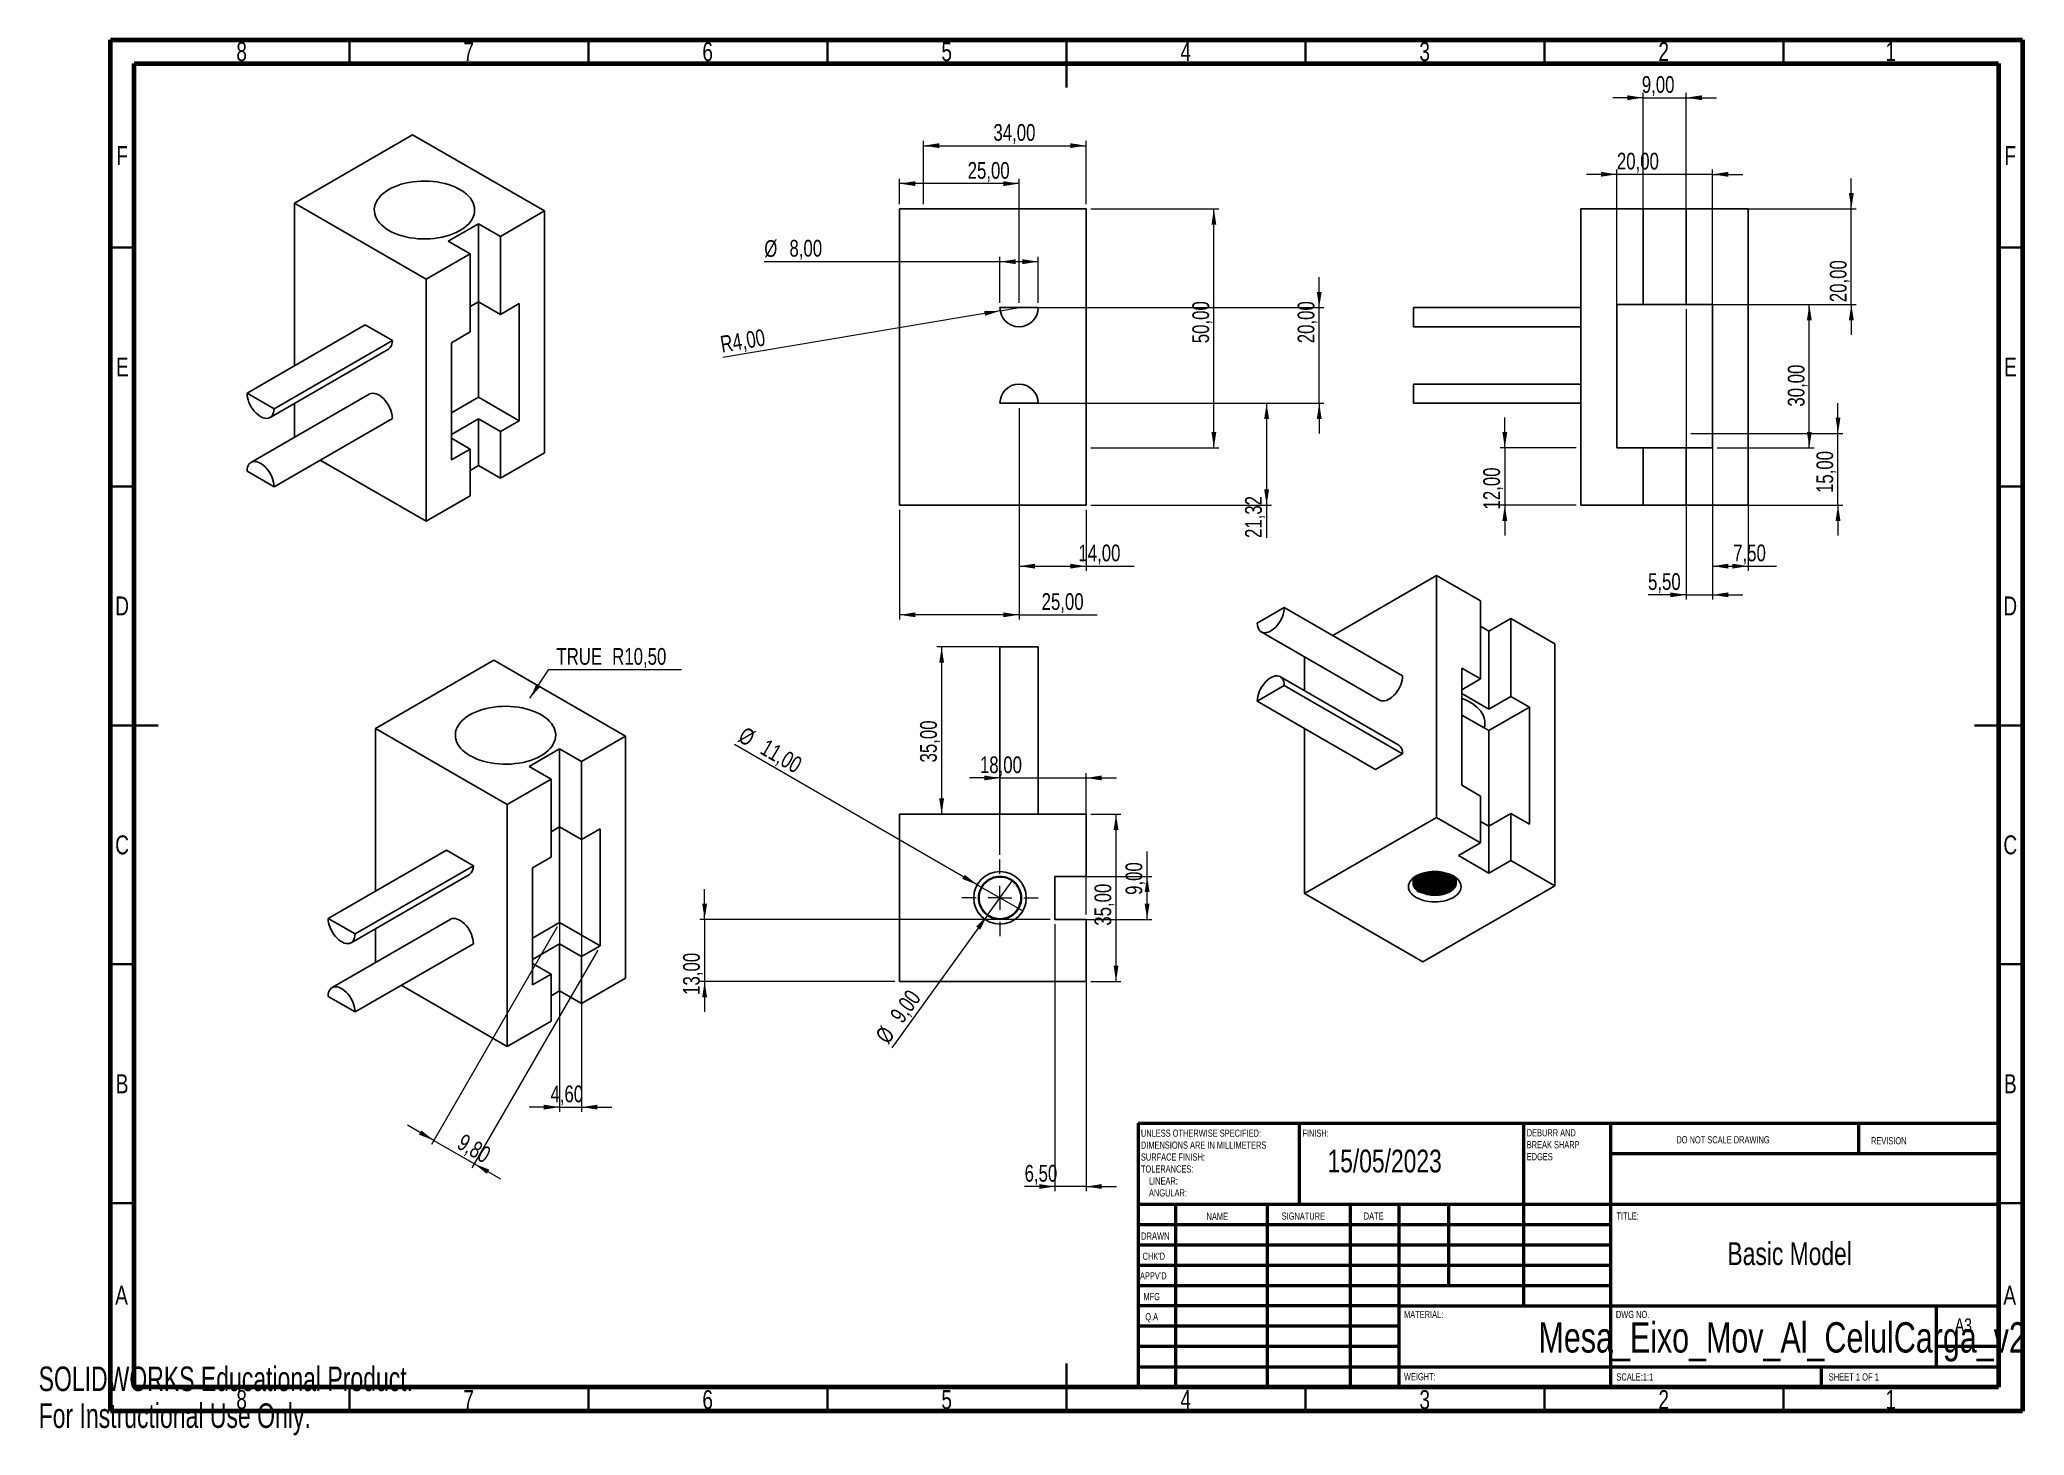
# Model space of a CAD drawing. Header units: millimetres. Extents: x 0 to 415, y 0 to 292.
import ezdxf

# ---------------------------------------------------------------- set-up
doc = ezdxf.new("R2010")
doc.units = ezdxf.units.MM
doc.styles.add('SLDTEXTSTYLE0', font='TXT', dxfattribs={"width": 0.75})
doc.styles.add('SLDTEXTSTYLE1', font='TXT', dxfattribs={"width": 0.686449})
doc.styles.add('SLDTEXTSTYLE2', font='TXT', dxfattribs={"width": 0.6875})
doc.styles.add('SLDTEXTSTYLE3', font='TXT', dxfattribs={"width": 0.7})
doc.dimstyles.new('SLDDIMSTYLE0', dxfattribs={"dimtxt": 3.5, "dimasz": 3.302, "dimexe": 0, "dimexo": 0.0625, "dimgap": 0.875, "dimtad": 1, "dimrnd": 1e-09, "dimzin": 12, "dimdsep": 46, "dimtxsty": 'SLDTEXTSTYLE0', "dimsah": 1, "dimcen": 0.09, "dimadec": 0, "dimazin": 3, "dimtfac": 1, "dimtofl": 0, "dimtmove": 0, "dimatfit": 3, "dimfxl": 0, "dimfrac": 2, "dimtolj": 1, "dimtzin": 12, "dimarcsym": 0})
doc.dimstyles.new('SLDDIMSTYLE1', dxfattribs={"dimtxt": 3.5, "dimasz": 3.302, "dimexe": 0, "dimexo": 0.0625, "dimgap": 0.875, "dimtad": 1, "dimrnd": 1e-09, "dimzin": 12, "dimdsep": 46, "dimtxsty": 'SLDTEXTSTYLE0', "dimsah": 1, "dimcen": 0.09, "dimadec": 0, "dimazin": 3, "dimtfac": 1, "dimtmove": 0, "dimatfit": 0, "dimfxl": 0, "dimfrac": 2, "dimtolj": 1, "dimtzin": 12, "dimarcsym": 0})
doc.dimstyles.new('SLDDIMSTYLE2', dxfattribs={"dimtxt": 3.5, "dimasz": 3.302, "dimexe": 0, "dimexo": 0.0625, "dimgap": 0.875, "dimtad": 1, "dimrnd": 1e-09, "dimzin": 12, "dimdsep": 46, "dimtxsty": 'SLDTEXTSTYLE0', "dimsah": 1, "dimcen": 0, "dimadec": 0, "dimazin": 3, "dimtfac": 1, "dimtofl": 0, "dimtmove": 0, "dimatfit": 3, "dimfxl": 0, "dimfrac": 2, "dimtolj": 1, "dimtzin": 12, "dimarcsym": 0})
doc.dimstyles.new('SLDDIMSTYLE3', dxfattribs={"dimtxt": 3.5, "dimasz": 3.302, "dimexe": 0, "dimexo": 0.0625, "dimgap": 0.875, "dimtad": 1, "dimrnd": 1e-09, "dimzin": 12, "dimdsep": 46, "dimtxsty": 'SLDTEXTSTYLE0', "dimblk1": 'NONE', "dimsah": 1, "dimcen": 0, "dimadec": 0, "dimazin": 3, "dimtfac": 1, "dimtmove": 0, "dimatfit": 3, "dimldrblk": 'NONE', "dimfxl": 0, "dimfrac": 2, "dimtolj": 1, "dimtzin": 12, "dimarcsym": 0})
doc.dimstyles.new('SLDDIMSTYLE4', dxfattribs={"dimtxt": 3.5, "dimasz": 3.302, "dimexe": 0, "dimexo": 0.0625, "dimgap": 0.875, "dimtad": 1, "dimrnd": 1e-09, "dimzin": 12, "dimdsep": 46, "dimtxsty": 'SLDTEXTSTYLE0', "dimblk1": 'NONE', "dimsah": 1, "dimcen": 0, "dimadec": 0, "dimazin": 3, "dimtfac": 1, "dimtmove": 0, "dimatfit": 3, "dimldrblk": 'NONE', "dimfxl": 0, "dimfrac": 2, "dimtolj": 1, "dimtzin": 12, "dimarcsym": 0})
doc.dimstyles.new('SLDDIMSTYLE5', dxfattribs={"dimtxt": 3.5, "dimasz": 3.302, "dimexe": 0, "dimexo": 0.0625, "dimgap": 0.875, "dimtad": 0, "dimtih": 1, "dimtoh": 1, "dimrnd": 1e-09, "dimzin": 12, "dimdsep": 46, "dimtxsty": 'SLDTEXTSTYLE0', "dimsah": 1, "dimcen": 0, "dimadec": 0, "dimazin": 3, "dimtfac": 1, "dimtofl": 0, "dimtmove": 0, "dimatfit": 3, "dimfxl": 0, "dimfrac": 2, "dimtolj": 1, "dimtzin": 12, "dimarcsym": 0})

msp = doc.modelspace()

# ---------------------------------------------------------------- texts
at = {"color": 7, "linetype": 'Continuous', "lineweight": 0}
for s, insert, char_height, attachment_point, style in [('8', (42.46, 291.483), 3.969, 2, 'SLDTEXTSTYLE0'), ('7', (89.96, 291.483), 3.969, 2, 'SLDTEXTSTYLE0'), ('6', (139.96, 291.483), 3.969, 2, 'SLDTEXTSTYLE0'), ('5', (189.96, 291.483), 3.969, 2, 'SLDTEXTSTYLE0'), ('4', (239.96, 291.483), 3.969, 2, 'SLDTEXTSTYLE0'), ('3', (289.96, 291.483), 3.969, 2, 'SLDTEXTSTYLE0'), ('2', (339.96, 291.483), 3.969, 2, 'SLDTEXTSTYLE0'), ('1', (387.46, 291.483), 3.969, 2, 'SLDTEXTSTYLE0'), ('F', (17.458, 269.733), 3.969, 2, 'SLDTEXTSTYLE0'), ('F', (412.458, 269.733), 3.969, 2, 'SLDTEXTSTYLE0'), ('E', (17.508, 225.483), 3.969, 2, 'SLDTEXTSTYLE0'), ('E', (412.508, 225.483), 3.969, 2, 'SLDTEXTSTYLE0'), ('D', (17.453, 175.483), 3.969, 2, 'SLDTEXTSTYLE0'), ('D', (412.453, 175.483), 3.969, 2, 'SLDTEXTSTYLE0'), ('C', (17.459, 125.483), 3.969, 2, 'SLDTEXTSTYLE0'), ('C', (412.459, 125.483), 3.969, 2, 'SLDTEXTSTYLE0'), ('B', (17.471, 75.483), 3.969, 2, 'SLDTEXTSTYLE0'), ('B', (412.471, 75.483), 3.969, 2, 'SLDTEXTSTYLE0'), ('UNLESS OTHERWISE SPECIFIED:', (230.594, 63.921), 1.5, 1, 'SLDTEXTSTYLE0'), ('FINISH:', (264.371, 63.919), 1.5, 1, 'SLDTEXTSTYLE0'), ('DEBURR AND', (311.309, 64.003), 1.5, 1, 'SLDTEXTSTYLE0'), ('DO NOT SCALE DRAWING', (342.615, 62.533), 1.5, 1, 'SLDTEXTSTYLE0'), ('REVISION', (383.328, 62.335), 1.5, 1, 'SLDTEXTSTYLE0'), ('SURFACE FINISH:', (230.594, 58.921), 1.5, 1, 'SLDTEXTSTYLE0'), ('DIMENSIONS ARE IN MILLIMETERS', (230.594, 61.421), 1.5, 1, 'SLDTEXTSTYLE0'), ('15/05/2023', (269.623, 59.715), 4.7625, 1, 'SLDTEXTSTYLE0'), ('BREAK SHARP', (311.309, 61.503), 1.5, 1, 'SLDTEXTSTYLE0'), ('EDGES', (311.309, 59.003), 1.5, 1, 'SLDTEXTSTYLE0'), ('TOLERANCES:', (230.594, 56.421), 1.5, 1, 'SLDTEXTSTYLE0'), ('ANGULAR:', (232.281, 51.421), 1.5, 1, 'SLDTEXTSTYLE0'), ('LINEAR:', (232.281, 53.921), 1.5, 1, 'SLDTEXTSTYLE0'), ('NAME', (244.322, 46.501), 1.5, 1, 'SLDTEXTSTYLE0'), ('SIGNATURE', (260.034, 46.562), 1.5, 1, 'SLDTEXTSTYLE0'), ('DATE', (277.215, 46.576), 1.5, 1, 'SLDTEXTSTYLE0'), ('TITLE:', (330.09, 46.576), 1.5, 1, 'SLDTEXTSTYLE0'), ('DRAWN', (230.643, 42.385), 1.5, 1, 'SLDTEXTSTYLE1'), ("CHK'D", (230.939, 38.162), 1.5, 1, 'SLDTEXTSTYLE0'), ('Basic Model', (353.301, 40.33), 4.7625, 1, 'SLDTEXTSTYLE0'), ("APPV'D", (230.402, 34.066), 1.5, 1, 'SLDTEXTSTYLE0'), ('A', (17.34, 31.233), 3.969, 2, 'SLDTEXTSTYLE0'), ('MFG', (231.124, 29.716), 1.5, 1, 'SLDTEXTSTYLE0'), ('A', (412.34, 31.233), 3.969, 2, 'SLDTEXTSTYLE0'), ('Q.A', (231.509, 25.505), 1.5, 1, 'SLDTEXTSTYLE0'), ('MATERIAL:', (285.646, 25.986), 1.5, 1, 'SLDTEXTSTYLE0'), ('DWG NO.', (329.953, 25.986), 1.5, 1, 'SLDTEXTSTYLE0'), ('Mesa_Eixo_Mov_Al_CelulCarga_v2', (364.742, 23.607), 6.35, 2, 'SLDTEXTSTYLE0'), ('A3', (400.871, 24.406), 2.9104, 1, 'SLDTEXTSTYLE0'), ('WEIGHT:', (285.618, 12.949), 1.4986, 1, 'SLDTEXTSTYLE0'), ('SCALE:1:1', (330.074, 12.9), 1.5, 1, 'SLDTEXTSTYLE0'), ('SHEET 1 OF 1', (374.478, 12.9), 1.5, 1, 'SLDTEXTSTYLE2'), ('8', (42.46, 9.393), 3.969, 2, 'SLDTEXTSTYLE0'), ('7', (89.96, 9.393), 3.969, 2, 'SLDTEXTSTYLE0'), ('6', (139.96, 9.393), 3.969, 2, 'SLDTEXTSTYLE0'), ('5', (189.96, 9.393), 3.969, 2, 'SLDTEXTSTYLE0'), ('4', (239.96, 9.393), 3.969, 2, 'SLDTEXTSTYLE0'), ('3', (289.96, 9.393), 3.969, 2, 'SLDTEXTSTYLE0'), ('2', (339.96, 9.393), 3.969, 2, 'SLDTEXTSTYLE0'), ('1', (387.46, 9.393), 3.969, 2, 'SLDTEXTSTYLE0')]:
    msp.add_mtext(s, dxfattribs=dict(at, insert=insert, char_height=char_height, attachment_point=attachment_point, style=style))
at = {"color": 7, "linetype": 'Continuous', "char_height": 5.1381, "attachment_point": 1, "style": 'SLDTEXTSTYLE3'}
for s, insert in [('SOLIDWORKS Educational Product.', (0, 14.331)), ('For Instructional Use Only.', (0, 6.623))]:
    msp.add_mtext(s, dxfattribs=dict(at, insert=insert))

# ---------------------------------------------------------------- blocks, each defined once
blk = doc.blocks.new('_D')
at = {"color": 7, "linetype": 'Continuous', "lineweight": 0}
for p, q in [((220.11, 256.6), (246.86, 256.6)), ((245.86, 206.6), (245.86, 256.6)), ((220.11, 206.6), (246.86, 206.6))]:
    blk.add_line(p, q, dxfattribs=at)
at = {"color": 7, "linetype": 'Continuous', "lineweight": 18}
for points in [[(245.86, 256.6), (245.35, 253.3), (246.37, 253.3)], [(245.86, 206.6), (246.37, 209.9), (245.35, 209.9)]]:
    blk.add_solid(points, dxfattribs=at)
at = {"color": 7, "linetype": 'Continuous', "lineweight": 18, "insert": (241.35, 228.48), "char_height": 3.5, "attachment_point": 1, "rotation": 90, "style": 'SLDTEXTSTYLE0'}
blk.add_mtext('50,00', dxfattribs=at)
blk = doc.blocks.new('_D_1')
at = {"color": 7, "linetype": 'Continuous', "lineweight": 0}
for p, q in [((185.11, 257.6), (185.11, 270.82)), ((219.11, 257.6), (219.11, 270.82)), ((185.11, 269.82), (219.11, 269.82))]:
    blk.add_line(p, q, dxfattribs=at)
at = {"color": 7, "linetype": 'Continuous', "lineweight": 18}
for points in [[(185.11, 269.82), (188.41, 269.32), (188.41, 270.33)], [(219.11, 269.82), (215.81, 270.33), (215.81, 269.32)]]:
    blk.add_solid(points, dxfattribs=at)
at = {"color": 7, "linetype": 'Continuous', "lineweight": 18, "insert": (199.74, 274.34), "char_height": 3.5, "attachment_point": 1, "style": 'SLDTEXTSTYLE0'}
blk.add_mtext('34,00', dxfattribs=at)
blk = doc.blocks.new('_D_2')
at = {"color": 7, "linetype": 'Continuous', "lineweight": 0}
for p, q in [((267.89, 235.92), (267.89, 242.27)), ((206.11, 235.92), (268.89, 235.92)), ((267.89, 215.92), (267.89, 235.92)), ((206.11, 215.92), (268.89, 215.92)), ((267.89, 215.92), (267.89, 209.57))]:
    blk.add_line(p, q, dxfattribs=at)
at = {"color": 7, "linetype": 'Continuous', "lineweight": 18}
for points in [[(267.89, 235.92), (268.4, 239.22), (267.38, 239.22)], [(267.89, 215.92), (267.38, 212.62), (268.4, 212.62)]]:
    blk.add_solid(points, dxfattribs=at)
at = {"color": 7, "linetype": 'Continuous', "lineweight": 18, "insert": (263.38, 228.48), "char_height": 3.5, "attachment_point": 1, "rotation": 90, "style": 'SLDTEXTSTYLE0'}
blk.add_mtext('20,00', dxfattribs=at)
blk = doc.blocks.new('_D_3')
at = {"color": 7, "linetype": 'Continuous', "lineweight": 0}
for p, q in [((180.11, 257.6), (180.11, 262.88)), ((205.11, 261.88), (180.11, 261.88)), ((205.11, 236.92), (205.11, 262.88))]:
    blk.add_line(p, q, dxfattribs=at)
at = {"color": 7, "linetype": 'Continuous', "lineweight": 18}
for points in [[(180.11, 261.88), (183.41, 261.37), (183.41, 262.39)], [(205.11, 261.88), (201.81, 262.39), (201.81, 261.37)]]:
    blk.add_solid(points, dxfattribs=at)
at = {"color": 7, "linetype": 'Continuous', "lineweight": 18, "insert": (194.35, 266.39), "char_height": 3.5, "attachment_point": 1, "style": 'SLDTEXTSTYLE0'}
blk.add_mtext('25,00', dxfattribs=at)
blk = doc.blocks.new('_D_4')
at = {"color": 7, "linetype": 'Continuous', "lineweight": 0}
for p, q in [((205.11, 214.92), (205.11, 170.64)), ((180.11, 193.6), (180.11, 170.64)), ((205.11, 171.64), (180.11, 171.64)), ((205.11, 171.64), (221.46, 171.64))]:
    blk.add_line(p, q, dxfattribs=at)
at = {"color": 7, "linetype": 'Continuous', "lineweight": 18}
for points in [[(180.11, 171.64), (183.41, 171.14), (183.41, 172.15)], [(205.11, 171.64), (201.81, 172.15), (201.81, 171.14)]]:
    blk.add_solid(points, dxfattribs=at)
at = {"color": 7, "linetype": 'Continuous', "lineweight": 18, "insert": (209.82, 176.16), "char_height": 3.5, "attachment_point": 1, "style": 'SLDTEXTSTYLE0'}
blk.add_mtext('25,00', dxfattribs=at)
blk = doc.blocks.new('_D_5')
at = {"color": 7, "linetype": 'Continuous', "lineweight": 0}
for p, q in [((210.11, 215.92), (257.89, 215.92)), ((256.89, 215.92), (256.89, 194.6)), ((220.11, 194.6), (257.89, 194.6)), ((256.89, 194.6), (256.89, 187.72))]:
    blk.add_line(p, q, dxfattribs=at)
at = {"color": 7, "linetype": 'Continuous', "lineweight": 18}
for points in [[(256.89, 215.92), (256.38, 212.62), (257.4, 212.62)], [(256.89, 194.6), (257.4, 197.9), (256.38, 197.9)]]:
    blk.add_solid(points, dxfattribs=at)
at = {"color": 7, "linetype": 'Continuous', "lineweight": 18, "insert": (252.38, 187.72), "char_height": 3.5, "attachment_point": 1, "rotation": 90, "style": 'SLDTEXTSTYLE0'}
blk.add_mtext('21,32', dxfattribs=at)
blk = doc.blocks.new('_D_6')
at = {"color": 7, "linetype": 'Continuous', "lineweight": 0}
for p, q in [((205.11, 214.92), (205.11, 180.82)), ((219.11, 193.6), (219.11, 180.82)), ((205.11, 181.82), (219.11, 181.82)), ((219.11, 181.82), (229.16, 181.82))]:
    blk.add_line(p, q, dxfattribs=at)
at = {"color": 7, "linetype": 'Continuous', "lineweight": 18}
for points in [[(205.11, 181.82), (208.41, 181.32), (208.41, 182.33)], [(219.11, 181.82), (215.81, 182.33), (215.81, 181.32)]]:
    blk.add_solid(points, dxfattribs=at)
at = {"color": 7, "linetype": 'Continuous', "lineweight": 18, "insert": (217.52, 186.34), "char_height": 3.5, "attachment_point": 1, "style": 'SLDTEXTSTYLE0'}
blk.add_mtext('14,00', dxfattribs=at)
blk = doc.blocks.new('_D_7')
at = {"color": 7, "linetype": 'Continuous', "lineweight": 0}
for q in [(143.13, 225.49), (205.11, 235.92)]:
    blk.add_line((201.17, 235.26), q, dxfattribs=at)
at = {"color": 7, "linetype": 'Continuous', "lineweight": 18}
blk.add_solid([(201.17, 235.26), (197.83, 235.21), (197.99, 234.21)], dxfattribs=at)
at = {"color": 7, "linetype": 'Continuous', "lineweight": 18, "insert": (142.38, 229.94), "char_height": 3.5, "attachment_point": 1, "rotation": 9.5507, "style": 'SLDTEXTSTYLE0'}
blk.add_mtext('R4,00', dxfattribs=at)
blk = doc.blocks.new('_D_8')
at = {"color": 7, "linetype": 'Continuous', "lineweight": 0}
for p, q in [((201.11, 245.54), (151.8, 245.54)), ((201.11, 236.92), (201.11, 246.54)), ((209.11, 245.54), (201.11, 245.54)), ((209.11, 236.92), (209.11, 246.54))]:
    blk.add_line(p, q, dxfattribs=at)
at = {"color": 7, "linetype": 'Continuous', "lineweight": 18}
for points in [[(201.11, 245.54), (204.41, 245.03), (204.41, 246.05)], [(209.11, 245.54), (205.81, 246.05), (205.81, 245.03)]]:
    blk.add_solid(points, dxfattribs=at)
at = {"color": 7, "linetype": 'Continuous', "lineweight": 18, "char_height": 3.5, "attachment_point": 1, "style": 'SLDTEXTSTYLE0'}
for s, insert in [('%%c', (151.8, 250.05)), ('8,00', (157.07, 250.1))]:
    blk.add_mtext(s, dxfattribs=dict(at, insert=insert))
blk = doc.blocks.new('_D_9')
at = {"color": 7, "linetype": 'Continuous', "lineweight": 0}
for p, q in [((330.15, 263.82), (323.8, 263.82)), ((330.15, 207.6), (330.15, 264.82)), ((350.15, 263.82), (330.15, 263.82)), ((350.15, 207.6), (350.15, 264.82)), ((350.15, 263.82), (356.5, 263.82))]:
    blk.add_line(p, q, dxfattribs=at)
at = {"color": 7, "linetype": 'Continuous', "lineweight": 18}
for points in [[(330.15, 263.82), (326.84, 264.33), (326.84, 263.32)], [(350.15, 263.82), (353.45, 263.32), (353.45, 264.33)]]:
    blk.add_solid(points, dxfattribs=at)
at = {"color": 7, "linetype": 'Continuous', "lineweight": 18, "insert": (330.17, 268.34), "char_height": 3.5, "attachment_point": 1, "style": 'SLDTEXTSTYLE0'}
blk.add_mtext('20,00', dxfattribs=at)
blk = doc.blocks.new('_D_10')
at = {"color": 7, "linetype": 'Continuous', "lineweight": 0}
for p, q in [((350.15, 205.6), (350.15, 180.82)), ((357.65, 205.6), (357.65, 180.82)), ((350.15, 181.82), (357.65, 181.82)), ((357.65, 181.82), (363.55, 181.82))]:
    blk.add_line(p, q, dxfattribs=at)
at = {"color": 7, "linetype": 'Continuous', "lineweight": 18}
for points in [[(350.15, 181.82), (353.45, 181.32), (353.45, 182.33)], [(357.65, 181.82), (354.34, 182.33), (354.34, 181.32)]]:
    blk.add_solid(points, dxfattribs=at)
at = {"color": 7, "linetype": 'Continuous', "lineweight": 18, "insert": (354.5, 186.34), "char_height": 3.5, "attachment_point": 1, "style": 'SLDTEXTSTYLE0'}
blk.add_mtext('7,50', dxfattribs=at)
blk = doc.blocks.new('_D_11')
at = {"color": 7, "linetype": 'Continuous', "lineweight": 0}
for p, q in [((351.15, 236.6), (371.42, 236.6)), ((370.42, 206.6), (370.42, 236.6)), ((351.15, 206.6), (371.42, 206.6))]:
    blk.add_line(p, q, dxfattribs=at)
at = {"color": 7, "linetype": 'Continuous', "lineweight": 18}
for points in [[(370.42, 236.6), (369.92, 233.3), (370.93, 233.3)], [(370.42, 206.6), (370.93, 209.9), (369.92, 209.9)]]:
    blk.add_solid(points, dxfattribs=at)
at = {"color": 7, "linetype": 'Continuous', "lineweight": 18, "insert": (365.91, 215.21), "char_height": 3.5, "attachment_point": 1, "rotation": 90, "style": 'SLDTEXTSTYLE0'}
blk.add_mtext('30,00', dxfattribs=at)
blk = doc.blocks.new('_D_12')
at = {"color": 7, "linetype": 'Continuous', "lineweight": 0}
for p, q in [((335.65, 279.85), (329.3, 279.85)), ((335.65, 237.6), (335.65, 280.85)), ((335.65, 279.85), (344.65, 279.85)), ((344.65, 237.6), (344.65, 280.85)), ((344.65, 279.85), (351, 279.85))]:
    blk.add_line(p, q, dxfattribs=at)
at = {"color": 7, "linetype": 'Continuous', "lineweight": 18}
for points in [[(335.65, 279.85), (332.34, 280.36), (332.34, 279.34)], [(344.65, 279.85), (347.95, 279.34), (347.95, 280.36)]]:
    blk.add_solid(points, dxfattribs=at)
at = {"color": 7, "linetype": 'Continuous', "lineweight": 18, "insert": (335.38, 284.36), "char_height": 3.5, "attachment_point": 1, "style": 'SLDTEXTSTYLE0'}
blk.add_mtext('9,00', dxfattribs=at)
blk = doc.blocks.new('_D_13')
at = {"color": 7, "linetype": 'Continuous', "lineweight": 0}
for p, q in [((344.65, 235.6), (344.65, 174.82)), ((350.15, 235.6), (350.15, 174.82)), ((344.65, 175.82), (336.68, 175.82)), ((344.65, 175.82), (350.15, 175.82)), ((350.15, 175.82), (356.5, 175.82))]:
    blk.add_line(p, q, dxfattribs=at)
at = {"color": 7, "linetype": 'Continuous', "lineweight": 18}
for points in [[(344.65, 175.82), (341.34, 176.33), (341.34, 175.32)], [(350.15, 175.82), (353.45, 175.32), (353.45, 176.33)]]:
    blk.add_solid(points, dxfattribs=at)
at = {"color": 7, "linetype": 'Continuous', "lineweight": 18, "insert": (336.68, 180.34), "char_height": 3.5, "attachment_point": 1, "style": 'SLDTEXTSTYLE0'}
blk.add_mtext('5,50', dxfattribs=at)
blk = doc.blocks.new('_D_14')
at = {"color": 7, "linetype": 'Continuous', "lineweight": 0}
for p, q in [((379.21, 256.6), (379.21, 262.95)), ((336.65, 256.6), (380.21, 256.6)), ((379.21, 236.6), (379.21, 256.6)), ((336.65, 236.6), (380.21, 236.6)), ((379.21, 236.6), (379.21, 230.25))]:
    blk.add_line(p, q, dxfattribs=at)
at = {"color": 7, "linetype": 'Continuous', "lineweight": 18}
for points in [[(379.21, 256.6), (379.72, 259.9), (378.7, 259.9)], [(379.21, 236.6), (378.7, 233.3), (379.72, 233.3)]]:
    blk.add_solid(points, dxfattribs=at)
at = {"color": 7, "linetype": 'Continuous', "lineweight": 18, "insert": (374.7, 237.07), "char_height": 3.5, "attachment_point": 1, "rotation": 90, "style": 'SLDTEXTSTYLE0'}
blk.add_mtext('20,00', dxfattribs=at)
blk = doc.blocks.new('_D_15')
at = {"color": 7, "linetype": 'Continuous', "lineweight": 0}
for p, q in [((306.72, 206.6), (306.72, 212.95)), ((321.65, 206.6), (305.72, 206.6)), ((306.72, 206.6), (306.72, 194.6)), ((321.65, 194.6), (305.72, 194.6)), ((306.72, 194.6), (306.72, 188.25))]:
    blk.add_line(p, q, dxfattribs=at)
at = {"color": 7, "linetype": 'Continuous', "lineweight": 18}
for points in [[(306.72, 206.6), (307.23, 209.9), (306.21, 209.9)], [(306.72, 194.6), (306.21, 191.3), (307.23, 191.3)]]:
    blk.add_solid(points, dxfattribs=at)
at = {"color": 7, "linetype": 'Continuous', "lineweight": 18, "insert": (302.21, 193.69), "char_height": 3.5, "attachment_point": 1, "rotation": 90, "style": 'SLDTEXTSTYLE0'}
blk.add_mtext('12,00', dxfattribs=at)
blk = doc.blocks.new('_D_16')
at = {"color": 7, "linetype": 'Continuous', "lineweight": 0}
for p, q in [((376.42, 209.6), (376.42, 215.95)), ((345.65, 209.6), (377.42, 209.6)), ((376.42, 194.6), (376.42, 209.6)), ((345.65, 194.6), (377.42, 194.6)), ((376.42, 194.6), (376.42, 188.25))]:
    blk.add_line(p, q, dxfattribs=at)
at = {"color": 7, "linetype": 'Continuous', "lineweight": 18}
for points in [[(376.42, 209.6), (376.93, 212.9), (375.92, 212.9)], [(376.42, 194.6), (375.92, 191.3), (376.93, 191.3)]]:
    blk.add_solid(points, dxfattribs=at)
at = {"color": 7, "linetype": 'Continuous', "lineweight": 18, "insert": (371.91, 197.14), "char_height": 3.5, "attachment_point": 1, "rotation": 90, "style": 'SLDTEXTSTYLE0'}
blk.add_mtext('15,00', dxfattribs=at)
blk = doc.blocks.new('_D_17')
at = {"color": 7, "linetype": 'Continuous', "lineweight": 0}
for p, q in [((220.11, 129.91), (226.39, 129.91)), ((225.39, 94.91), (225.39, 129.91)), ((220.11, 94.91), (226.39, 94.91))]:
    blk.add_line(p, q, dxfattribs=at)
at = {"color": 7, "linetype": 'Continuous', "lineweight": 18}
for points in [[(225.39, 129.91), (224.88, 126.61), (225.9, 126.61)], [(225.39, 94.91), (225.9, 98.21), (224.88, 98.21)]]:
    blk.add_solid(points, dxfattribs=at)
at = {"color": 7, "linetype": 'Continuous', "lineweight": 18, "insert": (220.88, 106.59), "char_height": 3.5, "attachment_point": 1, "rotation": 90, "style": 'SLDTEXTSTYLE0'}
blk.add_mtext('35,00', dxfattribs=at)
blk = doc.blocks.new('_D_18')
at = {"color": 7, "linetype": 'Continuous', "lineweight": 0}
for p, q in [((231.89, 116.91), (231.89, 122.08)), ((213.61, 116.91), (232.89, 116.91)), ((231.89, 107.91), (231.89, 116.91)), ((213.61, 107.91), (232.89, 107.91))]:
    blk.add_line(p, q, dxfattribs=at)
at = {"color": 7, "linetype": 'Continuous', "lineweight": 18}
for points in [[(231.89, 116.91), (231.38, 113.61), (232.4, 113.61)], [(231.89, 107.91), (232.4, 111.21), (231.38, 111.21)]]:
    blk.add_solid(points, dxfattribs=at)
at = {"color": 7, "linetype": 'Continuous', "lineweight": 18, "insert": (227.38, 113.03), "char_height": 3.5, "attachment_point": 1, "rotation": 90, "style": 'SLDTEXTSTYLE0'}
blk.add_mtext('9,00', dxfattribs=at)
blk = doc.blocks.new('_D_19')
at = {"color": 7, "linetype": 'Continuous', "lineweight": 0}
for p, q in [((212.61, 106.91), (212.61, 51)), ((219.11, 106.91), (219.11, 51)), ((212.61, 52), (206.26, 52)), ((219.11, 52), (212.61, 52)), ((219.11, 52), (225.46, 52))]:
    blk.add_line(p, q, dxfattribs=at)
at = {"color": 7, "linetype": 'Continuous', "lineweight": 18}
for points in [[(212.61, 52), (209.31, 52.51), (209.31, 51.5)], [(219.11, 52), (222.41, 51.5), (222.41, 52.51)]]:
    blk.add_solid(points, dxfattribs=at)
at = {"color": 7, "linetype": 'Continuous', "lineweight": 18, "insert": (206.26, 56.52), "char_height": 3.5, "attachment_point": 1, "style": 'SLDTEXTSTYLE0'}
blk.add_mtext('6,50', dxfattribs=at)
blk = doc.blocks.new('_D_20')
at = {"color": 7, "linetype": 'Continuous', "lineweight": 0}
for p, q in [((139.32, 107.91), (139.32, 114.26)), ((211.61, 107.91), (138.32, 107.91)), ((139.32, 107.91), (139.32, 94.91)), ((179.11, 94.91), (138.32, 94.91)), ((139.32, 94.91), (139.32, 88.56))]:
    blk.add_line(p, q, dxfattribs=at)
at = {"color": 7, "linetype": 'Continuous', "lineweight": 18}
for points in [[(139.32, 107.91), (139.83, 111.21), (138.81, 111.21)], [(139.32, 94.91), (138.81, 91.61), (139.83, 91.61)]]:
    blk.add_solid(points, dxfattribs=at)
at = {"color": 7, "linetype": 'Continuous', "lineweight": 18, "insert": (134.81, 92.12), "char_height": 3.5, "attachment_point": 1, "rotation": 90, "style": 'SLDTEXTSTYLE0'}
blk.add_mtext('13,00', dxfattribs=at)
blk = doc.blocks.new('_D_21')
at = {"color": 7, "linetype": 'Continuous', "lineweight": 0}
for p, q in [((208.11, 164.91), (187.91, 164.91)), ((188.91, 129.91), (188.91, 164.91)), ((208.11, 129.91), (187.91, 129.91))]:
    blk.add_line(p, q, dxfattribs=at)
at = {"color": 7, "linetype": 'Continuous', "lineweight": 18}
for points in [[(188.91, 164.91), (188.4, 161.61), (189.41, 161.61)], [(188.91, 129.91), (189.41, 133.21), (188.4, 133.21)]]:
    blk.add_solid(points, dxfattribs=at)
at = {"color": 7, "linetype": 'Continuous', "lineweight": 18, "insert": (184.39, 140.75), "char_height": 3.5, "attachment_point": 1, "rotation": 90, "style": 'SLDTEXTSTYLE0'}
blk.add_mtext('35,00', dxfattribs=at)
blk = doc.blocks.new('_D_22')
at = {"color": 7, "linetype": 'Continuous', "lineweight": 0}
for p, q in [((201.11, 137.5), (194.76, 137.5)), ((201.11, 121.41), (201.11, 138.5)), ((201.11, 137.5), (219.11, 137.5)), ((219.11, 108.91), (219.11, 138.5)), ((219.11, 137.5), (225.46, 137.5))]:
    blk.add_line(p, q, dxfattribs=at)
at = {"color": 7, "linetype": 'Continuous', "lineweight": 18}
for points in [[(201.11, 137.5), (197.81, 138.01), (197.81, 136.99)], [(219.11, 137.5), (222.41, 136.99), (222.41, 138.01)]]:
    blk.add_solid(points, dxfattribs=at)
at = {"color": 7, "linetype": 'Continuous', "lineweight": 18, "insert": (196.92, 142.01), "char_height": 3.5, "attachment_point": 1, "style": 'SLDTEXTSTYLE0'}
blk.add_mtext('18,00', dxfattribs=at)
blk = doc.blocks.new('_D_23')
at = {"color": 7, "linetype": 'Continuous', "lineweight": 0}
for q in [(203.74, 116.06), (178.49, 81.03)]:
    blk.add_line((198.48, 108.76), q, dxfattribs=at)
at = {"color": 7, "linetype": 'Continuous', "lineweight": 18}
blk.add_solid([(198.48, 108.76), (196.14, 106.38), (196.96, 105.78)], dxfattribs=at)
at = {"color": 7, "linetype": 'Continuous', "lineweight": 18, "char_height": 3.5, "attachment_point": 1, "rotation": 54.2163, "style": 'SLDTEXTSTYLE0'}
for s, insert in [('9,00', (177.89, 87.97)), ('%%c', (174.84, 83.66))]:
    blk.add_mtext(s, dxfattribs=dict(at, insert=insert))
blk = doc.blocks.new('_None')
blk = doc.blocks.new('_D_24')
at = {"color": 7, "linetype": 'Continuous', "lineweight": 0}
for q in [(145.58, 144.47), (205.87, 109.66)]:
    blk.add_line((196.35, 115.16), q, dxfattribs=at)
at = {"color": 7, "linetype": 'Continuous', "lineweight": 18}
blk.add_solid([(196.35, 115.16), (193.74, 117.25), (193.23, 116.37)], dxfattribs=at)
at = {"color": 7, "linetype": 'Continuous', "lineweight": 18, "char_height": 3.5, "attachment_point": 1, "rotation": 330, "style": 'SLDTEXTSTYLE0'}
for s, insert in [('%%c', (147.83, 148.37)), ('11,00', (152.43, 145.78))]:
    blk.add_mtext(s, dxfattribs=dict(at, insert=insert))
blk = doc.blocks.new('SW_CENTERMARKSYMBOL_0')
at = {"color": 0, "linetype": 'Continuous', "lineweight": 18}
for p, q in [((0, 5), (0, 8)), ((-5, 0), (-8, 0)), ((0, 0), (-2.5, 0)), ((0, 0), (0, 2.5)), ((0, 0), (0, -2.5)), ((0, 0), (2.5, 0)), ((5, 0), (8, 0)), ((0, -5), (0, -8))]:
    blk.add_line(p, q, dxfattribs=at)
blk = doc.blocks.new('_D_25')
at = {"color": 7, "linetype": 'Continuous', "lineweight": 0}
for p, q in [((108.98, 142.58), (108.98, 67.61)), ((113.58, 139.93), (113.58, 67.61)), ((108.98, 68.61), (102.63, 68.61)), ((108.98, 68.61), (113.58, 68.61)), ((113.58, 68.61), (119.93, 68.61))]:
    blk.add_line(p, q, dxfattribs=at)
at = {"color": 7, "linetype": 'Continuous', "lineweight": 18}
for points in [[(108.98, 68.61), (105.68, 69.12), (105.68, 68.11)], [(113.58, 68.61), (116.88, 68.11), (116.88, 69.12)]]:
    blk.add_solid(points, dxfattribs=at)
at = {"color": 7, "linetype": 'Continuous', "lineweight": 18, "insert": (107.07, 73.13), "char_height": 3.5, "attachment_point": 1, "style": 'SLDTEXTSTYLE0'}
blk.add_mtext('4,60', dxfattribs=at)
blk = doc.blocks.new('_D_26')
at = {"color": 7, "linetype": 'Continuous', "lineweight": 0}
for p, q in [((108.48, 106.38), (82.16, 60.8)), ((116.96, 101.48), (90.65, 55.9)), ((82.66, 61.66), (77.16, 64.84)), ((82.66, 61.66), (91.15, 56.76)), ((91.15, 56.76), (96.65, 53.59))]:
    blk.add_line(p, q, dxfattribs=at)
at = {"color": 7, "linetype": 'Continuous', "lineweight": 18}
for points in [[(82.66, 61.66), (80.06, 63.75), (79.55, 62.87)], [(91.15, 56.76), (93.76, 54.67), (94.26, 55.55)]]:
    blk.add_solid(points, dxfattribs=at)
at = {"color": 7, "linetype": 'Continuous', "lineweight": 18, "insert": (89.01, 63.21), "char_height": 3.5, "attachment_point": 1, "rotation": 330.0027, "style": 'SLDTEXTSTYLE0'}
blk.add_mtext('9,80', dxfattribs=at)
blk = doc.blocks.new('_D_27')
at = {"color": 7, "linetype": 'Continuous', "lineweight": 0}
for p, q in [((102.78, 154.19), (106.73, 160.18)), ((106.73, 160.18), (134.46, 160.18))]:
    blk.add_line(p, q, dxfattribs=at)
at = {"color": 7, "linetype": 'Continuous', "lineweight": 18}
blk.add_solid([(102.78, 154.19), (105.02, 156.67), (104.17, 157.23)], dxfattribs=at)
at = {"color": 7, "linetype": 'Continuous', "lineweight": 18, "char_height": 3.5, "attachment_point": 1, "style": 'SLDTEXTSTYLE0'}
for s, insert in [('TRUE', (108.32, 164.69)), ('R10,50', (119.99, 164.69))]:
    blk.add_mtext(s, dxfattribs=dict(at, insert=insert))

# ---------------------------------------------------------------- dimensions: what is measured, and where the dimension line sits
at = {"color": 7, "linetype": 'Continuous', "lineweight": 18}
for base, p1, p2, dimstyle, picture, middle in [((344.646, 282.629), (335.646, 236.602), (344.646, 236.602), 'SLDDIMSTYLE1', '_D_12', (339.904, 282.629)), ((219.11, 272.602), (185.11, 256.602), (219.11, 256.602), 'SLDDIMSTYLE0', '_D_1', (205.563, 272.602)), ((180.11, 264.656), (205.11, 235.922), (180.11, 256.602), 'SLDDIMSTYLE1', '_D_3', (200.166, 264.656)), ((330.146, 266.602), (350.146, 206.602), (330.146, 206.602), 'SLDDIMSTYLE1', '_D_9', (335.984, 266.602)), ((350.146, 178.602), (344.646, 236.602), (350.146, 236.602), 'SLDDIMSTYLE1', '_D_13', (341.204, 178.602)), ((180.11, 174.422), (205.11, 215.922), (180.11, 194.602), 'SLDDIMSTYLE0', '_D_4', (215.637, 174.422)), ((219.11, 184.602), (205.11, 215.922), (219.11, 194.602), 'SLDDIMSTYLE0', '_D_6', (223.338, 184.602)), ((357.646, 184.602), (350.146, 206.602), (357.646, 206.602), 'SLDDIMSTYLE0', '_D_10', (359.026, 184.602)), ((113.576, 68.615), (108.979, 143.584), (113.576, 140.93), 'SLDDIMSTYLE1', '_D_25', (111.595, 68.615)), ((219.11, 140.276), (201.11, 112.408), (219.11, 107.908), 'SLDDIMSTYLE1', '_D_22', (202.738, 140.276)), ((212.61, 54.782), (219.11, 107.908), (212.61, 107.908), 'SLDDIMSTYLE1', '_D_19', (210.782, 54.782))]:
    dim = msp.add_linear_dim(base=base, p1=p1, p2=p2, dimstyle=dimstyle, dxfattribs=at)
    dim.commit()
    dim.dimension.update_dxf_attribs({"geometry": picture, "text_midpoint": middle, "dimtype": 160})
for base, p1, p2, angle, dimstyle, picture, middle in [((376.429, 256.602), (335.646, 236.602), (335.646, 256.602), 90, 'SLDDIMSTYLE1', '_D_14', (376.429, 242.892)), ((243.081, 256.602), (219.11, 206.602), (219.11, 256.602), 90, 'SLDDIMSTYLE0', '_D', (243.081, 234.298)), ((265.11, 235.922), (205.11, 215.922), (205.11, 235.922), 90, 'SLDDIMSTYLE1', '_D_2', (265.11, 234.298)), ((367.646, 236.602), (350.146, 206.602), (350.146, 236.602), 90, 'SLDDIMSTYLE0', '_D_11', (367.646, 221.031)), ((254.11, 194.602), (209.11, 215.922), (219.11, 194.602), 90, 'SLDDIMSTYLE0', '_D_5', (254.11, 193.538)), ((373.646, 209.602), (344.646, 194.602), (344.646, 209.602), 90, 'SLDDIMSTYLE1', '_D_16', (373.646, 202.958)), ((303.942, 194.602), (322.646, 206.602), (322.646, 194.602), 90, 'SLDDIMSTYLE1', '_D_15', (303.942, 199.505)), ((186.128, 164.908), (209.11, 129.908), (209.11, 164.908), 90, 'SLDDIMSTYLE0', '_D_21', (186.128, 146.569)), ((222.61, 129.908), (219.11, 94.908), (219.11, 129.908), 90, 'SLDDIMSTYLE0', '_D_17', (222.61, 112.408)), ((229.11, 116.908), (212.61, 107.908), (212.61, 116.908), 90, 'SLDDIMSTYLE0', '_D_18', (229.11, 117.557)), ((136.545, 94.908), (212.61, 107.908), (180.11, 94.908), 90, 'SLDDIMSTYLE1', '_D_20', (136.545, 97.94)), ((91.15, 56.764), (108.979, 107.247), (117.465, 102.348), 330.00269, 'SLDDIMSTYLE1', '_D_26', (90.677, 57.037))]:
    dim = msp.add_linear_dim(base=base, p1=p1, p2=p2, angle=angle, dimstyle=dimstyle, dxfattribs=at)
    dim.commit()
    dim.dimension.update_dxf_attribs({"geometry": picture, "text_midpoint": middle, "dimtype": 160})
dim = msp.add_linear_dim(base=(201.11, 245.539), p1=(209.11, 235.922), p2=(201.11, 235.922), text='%%c<>', dimstyle='SLDDIMSTYLE0', dxfattribs=at)
dim.commit()
dim.dimension.update_dxf_attribs({"geometry": '_D_8', "text_midpoint": (158.961, 245.539), "dimtype": 160})
dim = msp.add_radius_dim(center=(205.11, 235.922), mpoint=(201.166, 235.258), dimstyle='SLDDIMSTYLE2', dxfattribs=at)
dim.commit()
dim.dimension.update_dxf_attribs({"geometry": '_D_7', "text_midpoint": (148.923, 226.468), "dimtype": 164})
dim = msp.add_radius_dim(center=(97.666, 146.441), mpoint=(102.779, 154.194), text='TRUE <>', dimstyle='SLDDIMSTYLE5', dxfattribs=at)
dim.commit()
dim.dimension.update_dxf_attribs({"geometry": '_D_27', "text_midpoint": (121.389, 162.959), "dimtype": 164})
for p1, p2, dimstyle, picture, middle in [((205.874, 109.658), (196.347, 115.158), 'SLDDIMSTYLE4', '_D_24', (152.841, 140.276)), ((203.742, 116.059), (198.479, 108.757), 'SLDDIMSTYLE3', '_D_23', (182.61, 86.742))]:
    dim = msp.add_diameter_dim_2p(p1=p1, p2=p2, dimstyle=dimstyle, dxfattribs=at)
    dim.commit()
    dim.dimension.update_dxf_attribs({"geometry": picture, "text_midpoint": middle, "dimtype": 163})

# ---------------------------------------------------------------- linework, layer by layer
at = {"color": 7, "linetype": 'Continuous', "lineweight": 70}
for p, q in [((15, 5), (15, 292)), ((15, 292), (415, 292)), ((415, 292), (415, 5)), ((20, 10), (20, 287)), ((20, 287), (410, 287)), ((410, 287), (410, 10)), ((410, 10), (20, 10)), ((415, 5), (15, 5))]:
    msp.add_line(p, q, dxfattribs=at)
at = {"color": 7, "linetype": 'Continuous', "lineweight": 35}
for p, q in [((65, 287), (65, 292)), ((115, 287), (115, 292)), ((165, 287), (165, 292)), ((215, 292), (215, 282)), ((215, 287), (215, 292)), ((265, 287), (265, 292)), ((315, 287), (315, 292)), ((365, 287), (365, 292)), ((20, 248.5), (15, 248.5)), ((410, 248.5), (415, 248.5)), ((20, 198.5), (15, 198.5)), ((410, 198.5), (415, 198.5)), ((15, 148.5), (25, 148.5)), ((20, 148.5), (15, 148.5)), ((415, 148.5), (405, 148.5)), ((410, 148.5), (415, 148.5)), ((20, 98.5), (15, 98.5)), ((410, 98.5), (415, 98.5)), ((20, 48.5), (15, 48.5)), ((410, 48.5), (415, 48.5)), ((215, 5), (215, 15)), ((65, 10), (65, 5)), ((115, 10), (115, 5)), ((165, 10), (165, 5)), ((215, 10), (215, 5)), ((265, 10), (265, 5)), ((315, 10), (315, 5)), ((365, 10), (365, 5))]:
    msp.add_line(p, q, dxfattribs=at)
at = {"color": 7, "linetype": 'Continuous', "lineweight": 25}
for p, q in [((53.491, 257.781), (78.239, 272.068)), ((105.816, 256.148), (78.239, 272.068)), ((81.068, 241.861), (53.491, 257.781)), ((53.491, 223.751), (53.491, 257.781)), ((85.664, 249.821), (92.028, 253.495)), ((92.028, 253.495), (96.624, 250.842)), ((92.028, 253.495), (92.028, 237.164)), ((96.624, 250.842), (105.816, 256.148)), ((105.816, 205.523), (105.816, 256.148)), ((180.11, 194.602), (180.11, 256.602)), ((219.11, 256.602), (180.11, 256.602)), ((219.11, 194.602), (219.11, 256.602)), ((322.646, 194.602), (322.646, 256.602)), ((322.646, 256.602), (335.646, 256.602)), ((335.646, 256.602), (335.646, 236.602)), ((335.646, 256.602), (344.646, 256.602)), ((344.646, 256.602), (344.646, 236.602)), ((344.646, 256.602), (357.646, 256.602)), ((357.646, 194.602), (357.646, 256.602)), ((90.26, 247.168), (85.664, 249.821)), ((96.624, 250.842), (96.624, 234.511)), ((81.068, 241.861), (90.26, 247.168)), ((90.26, 247.168), (90.26, 230.837)), ((81.068, 191.236), (81.068, 241.861)), ((90.26, 236.144), (92.028, 237.164)), ((92.028, 237.164), (96.624, 234.511)), ((92.028, 237.164), (92.028, 217.158)), ((100.513, 236.756), (96.624, 234.511)), ((100.513, 236.756), (100.513, 212.26)), ((209.11, 235.922), (201.11, 235.922)), ((287.646, 231.922), (287.646, 235.922)), ((287.646, 235.922), (322.646, 235.922)), ((330.146, 236.602), (330.146, 206.602)), ((335.646, 236.602), (330.146, 236.602)), ((335.646, 236.602), (344.646, 236.602)), ((350.146, 236.602), (344.646, 236.602)), ((350.146, 236.602), (350.146, 206.602)), ((43.591, 218.036), (68.34, 232.323)), ((49.248, 214.77), (73.997, 229.057)), ((73.997, 229.057), (68.34, 232.323)), ((90.26, 230.837), (86.371, 228.592)), ((86.371, 228.592), (86.371, 204.096)), ((287.646, 231.922), (322.646, 231.922)), ((48.419, 212.939), (73.168, 227.226)), ((49.248, 214.77), (43.591, 218.036)), ((69.168, 217.823), (44.42, 203.536)), ((86.371, 213.893), (92.028, 217.158)), ((92.028, 217.158), (100.513, 212.26)), ((201.11, 215.922), (209.11, 215.922)), ((322.646, 219.922), (287.646, 219.922)), ((287.646, 215.922), (287.646, 219.922)), ((287.646, 215.922), (322.646, 215.922)), ((49.248, 198.439), (73.997, 212.726)), ((53.491, 208.773), (53.491, 215.866)), ((92.028, 212.668), (86.371, 209.402)), ((96.624, 210.015), (92.028, 212.668)), ((92.028, 212.668), (92.028, 202.869)), ((96.624, 210.015), (100.513, 212.26)), ((86.371, 208.586), (90.26, 206.341)), ((96.624, 210.015), (96.624, 200.216)), ((81.068, 191.236), (58.919, 204.022)), ((86.371, 204.096), (90.26, 206.341)), ((90.26, 206.341), (90.26, 196.542)), ((105.816, 205.523), (96.624, 200.216)), ((330.146, 206.602), (335.646, 206.602)), ((335.646, 206.602), (335.646, 194.602)), ((344.646, 206.602), (335.646, 206.602)), ((344.646, 206.602), (344.646, 194.602)), ((344.646, 206.602), (350.146, 206.602)), ((43.591, 201.705), (49.248, 198.439)), ((90.26, 201.849), (92.028, 202.869)), ((92.028, 202.869), (96.624, 200.216)), ((90.26, 196.542), (81.068, 191.236)), ((219.11, 194.602), (180.11, 194.602)), ((335.646, 194.602), (322.646, 194.602)), ((335.646, 194.602), (344.646, 194.602)), ((357.646, 194.602), (344.646, 194.602)), ((292.415, 179.859), (270.718, 167.334)), ((292.415, 129.233), (292.415, 179.859)), ((292.415, 179.859), (301.607, 174.552)), ((301.607, 174.552), (301.607, 158.221)), ((260.595, 173.178), (254.938, 169.912)), ((260.595, 173.178), (285.344, 158.891)), ((303.375, 168.225), (307.971, 170.878)), ((307.971, 170.878), (307.971, 154.548)), ((307.971, 170.878), (317.164, 165.572)), ((255.767, 168.081), (280.516, 153.794)), ((301.607, 169.246), (303.375, 168.225)), ((303.375, 168.225), (303.375, 151.894)), ((70.442, 147.87), (95.191, 162.157)), ((122.768, 146.237), (95.191, 162.157)), ((201.11, 164.908), (201.11, 129.908)), ((201.11, 164.908), (209.11, 164.908)), ((209.11, 164.908), (209.11, 129.908)), ((264.838, 155.751), (264.838, 162.844)), ((317.164, 114.946), (317.164, 165.572)), ((284.515, 144.391), (259.766, 158.678)), ((301.607, 158.221), (297.718, 160.467)), ((297.718, 160.467), (297.718, 135.97)), ((301.607, 158.221), (297.718, 155.976)), ((254.938, 153.581), (260.595, 156.847)), ((260.595, 156.847), (285.344, 142.56)), ((297.718, 155.16), (303.375, 151.894)), ((303.375, 151.894), (307.971, 154.548)), ((311.86, 152.302), (307.971, 154.548)), ((254.938, 153.581), (279.687, 139.294)), ((297.718, 150.67), (302.397, 147.969)), ((303.375, 147.404), (311.86, 152.302)), ((311.86, 152.302), (311.86, 127.806)), ((70.442, 113.839), (70.442, 147.87)), ((98.019, 131.95), (70.442, 147.87)), ((113.576, 140.93), (122.768, 146.237)), ((122.768, 95.611), (122.768, 146.237)), ((264.838, 113.313), (264.838, 147.867)), ((302.397, 147.969), (303.375, 147.404)), ((303.375, 147.404), (303.375, 127.398)), ((102.615, 139.91), (108.979, 143.584)), ((108.979, 143.584), (113.576, 140.93)), ((108.979, 143.584), (108.979, 127.253)), ((279.687, 139.294), (285.344, 142.56)), ((98.019, 131.95), (107.212, 137.256)), ((107.212, 137.256), (102.615, 139.91)), ((107.212, 137.256), (107.212, 120.926)), ((113.576, 140.93), (113.576, 124.599)), ((297.718, 135.97), (301.607, 133.725)), ((301.607, 133.725), (301.607, 123.927)), ((98.019, 81.324), (98.019, 131.95)), ((180.11, 94.908), (180.11, 129.908)), ((219.11, 129.908), (180.11, 129.908)), ((219.11, 116.908), (219.11, 129.908)), ((292.415, 129.233), (264.838, 113.313)), ((301.607, 123.927), (292.415, 129.233)), ((307.971, 130.051), (303.375, 127.398)), ((307.971, 130.051), (307.971, 120.253)), ((307.971, 130.051), (311.86, 127.806)), ((107.212, 126.232), (108.979, 127.253)), ((108.979, 127.253), (113.576, 124.599)), ((108.979, 127.253), (108.979, 107.247)), ((117.465, 126.845), (113.576, 124.599)), ((117.465, 126.845), (117.465, 102.348)), ((303.375, 127.398), (301.607, 128.419)), ((303.375, 127.398), (303.375, 117.6)), ((60.543, 108.124), (85.291, 122.411)), ((90.948, 119.146), (85.291, 122.411)), ((107.212, 120.926), (103.323, 118.68)), ((301.607, 123.927), (297.011, 121.273)), ((297.011, 121.273), (303.375, 117.6)), ((65.371, 103.027), (90.12, 117.314)), ((66.199, 104.859), (90.948, 119.146)), ((103.323, 118.68), (103.323, 94.184)), ((219.11, 116.908), (212.61, 116.908)), ((212.61, 116.908), (212.61, 107.908)), ((287.561, 116.568), (287.561, 116.427)), ((287.561, 116.401), (287.561, 116.222)), ((296.559, 116.12), (296.478, 116.605)), ((296.559, 116.299), (296.512, 116.581)), ((296.559, 116.324), (296.517, 116.577)), ((296.561, 116.529), (296.561, 116.568)), ((296.561, 116.324), (296.561, 116.503)), ((296.561, 116.12), (296.561, 116.299)), ((303.375, 117.6), (307.971, 120.253)), ((317.164, 114.946), (307.971, 120.253)), ((196.746, 112.408), (196.61, 112.408)), ((289.586, 99.026), (264.838, 113.313)), ((287.561, 116.197), (287.561, 116.018)), ((287.561, 115.993), (287.561, 115.814)), ((287.561, 115.789), (287.561, 115.61)), ((287.561, 115.584), (287.561, 115.38)), ((288.975, 113.662), (288.879, 113.543)), ((288.975, 113.713), (288.975, 113.662)), ((317.164, 114.946), (289.586, 99.026)), ((296.561, 115.916), (296.561, 116.095)), ((296.561, 115.712), (296.561, 115.891)), ((296.561, 115.508), (296.561, 115.687)), ((66.199, 104.859), (60.543, 108.124)), ((86.12, 107.912), (61.371, 93.625)), ((70.442, 98.861), (70.442, 105.955)), ((103.323, 103.981), (108.979, 107.247)), ((108.979, 107.247), (117.465, 102.348)), ((212.61, 107.908), (219.11, 107.908)), ((219.11, 94.908), (219.11, 107.908)), ((66.199, 88.528), (90.948, 102.815)), ((108.979, 102.757), (103.323, 99.491)), ((113.576, 100.103), (108.979, 102.757)), ((108.979, 102.757), (108.979, 92.958)), ((113.576, 100.103), (117.465, 102.348)), ((113.576, 100.103), (113.576, 90.305)), ((103.323, 98.674), (107.212, 96.429)), ((103.323, 94.184), (107.212, 96.429)), ((107.212, 96.429), (107.212, 86.631)), ((122.768, 95.611), (113.576, 90.305)), ((60.543, 91.793), (66.199, 88.528)), ((98.019, 81.324), (75.87, 94.111)), ((107.212, 91.938), (108.979, 92.958)), ((108.979, 92.958), (113.576, 90.305)), ((219.11, 94.908), (180.11, 94.908)), ((107.212, 86.631), (98.019, 81.324))]:
    msp.add_line(p, q, dxfattribs=at)
at = {"color": 7, "linetype": 'Continuous', "lineweight": 50}
for p, q in [((230, 65.25), (410, 65.25)), ((230, 65.25), (230, 10)), ((263.8, 48.25), (263.8, 65.25)), ((310.6, 65.25), (310.6, 27)), ((328.8, 65.25), (328.8, 10)), ((380.8, 58.875), (380.8, 65.25)), ((410, 58.875), (328.8, 58.875)), ((410, 48.25), (230, 48.25)), ((237.8, 48.25), (237.8, 10)), ((256.991, 48.25), (256.991, 10)), ((274.399, 48.25), (274.399, 10)), ((284.6, 10), (284.6, 48.25)), ((295, 31.25), (295, 48.25)), ((328.8, 44), (230, 44)), ((328.8, 39.75), (230, 39.75)), ((328.8, 35.5), (230, 35.5)), ((328.8, 31.25), (230, 31.25)), ((284.6, 27), (230, 27)), ((284.6, 27), (410, 27)), ((397, 14.25), (397, 27)), ((284.6, 22.75), (230, 22.75)), ((284.6, 18.5), (230, 18.5)), ((410, 18.5), (397, 18.5)), ((230, 14.25), (410, 14.25)), ((373, 10), (373, 14.25))]:
    msp.add_line(p, q, dxfattribs=at)
at = {"color": 7, "linetype": 'Continuous', "lineweight": 25, "flags": 128}
for points in [[(73.29, 252.066), (73.919, 251.731), (74.595, 251.427), (75.31, 251.155), (76.062, 250.918), (76.845, 250.717), (77.653, 250.554), (78.482, 250.429), (79.326, 250.344), (80.179, 250.299), (81.035, 250.294), (81.89, 250.329), (82.736, 250.404), (83.569, 250.519), (84.384, 250.673), (85.173, 250.865), (85.933, 251.093), (86.659, 251.356), (87.344, 251.652), (87.986, 251.98), (88.579, 252.336), (89.12, 252.72), (89.605, 253.128), (90.031, 253.557), (90.394, 254.004), (90.694, 254.468), (90.927, 254.943), (91.092, 255.429), (91.187, 255.92), (91.214, 256.414), (91.17, 256.908), (91.057, 257.398), (90.875, 257.881), (90.625, 258.354), (90.309, 258.814), (89.93, 259.257), (89.489, 259.681), (88.99, 260.083), (88.435, 260.46), (87.83, 260.81), (87.177, 261.13), (86.481, 261.418), (85.746, 261.673), (84.978, 261.892), (84.182, 262.074), (83.363, 262.218), (82.526, 262.323), (81.677, 262.388), (80.821, 262.414), (79.965, 262.399), (79.114, 262.343), (78.273, 262.248), (77.449, 262.113), (76.647, 261.941), (75.871, 261.731), (75.128, 261.485), (74.422, 261.205), (73.758, 260.893), (73.14, 260.55), (72.572, 260.18), (72.059, 259.784), (71.603, 259.365), (71.208, 258.927), (70.876, 258.471), (70.61, 258.001), (70.411, 257.52), (70.28, 257.031), (70.219, 256.538), (70.228, 256.043), (70.306, 255.551), (70.454, 255.064), (70.67, 254.585), (70.953, 254.119), (71.301, 253.667), (71.711, 253.233), (72.182, 252.82), (72.709, 252.43), (73.29, 252.066)], [(43.591, 218.036), (43.617, 217.576), (43.696, 217.094), (43.825, 216.599), (44.003, 216.101), (44.225, 215.608), (44.489, 215.13), (44.788, 214.676), (45.118, 214.254), (45.472, 213.872), (45.844, 213.537), (46.227, 213.256), (46.613, 213.033), (46.995, 212.873), (47.367, 212.778), (47.721, 212.752), (48.051, 212.793), (48.35, 212.901), (48.614, 213.075), (48.836, 213.311), (49.014, 213.604), (49.143, 213.949), (49.222, 214.34), (49.248, 214.77)], [(73.997, 212.726), (73.97, 213.186), (73.892, 213.668), (73.763, 214.163), (73.585, 214.661), (73.362, 215.154), (73.099, 215.632), (72.799, 216.086), (72.47, 216.508), (72.115, 216.89), (71.744, 217.225), (71.361, 217.506), (70.975, 217.729), (70.593, 217.889), (70.221, 217.984), (69.867, 218.01), (69.537, 217.969), (69.238, 217.861), (69.168, 217.823)], [(49.248, 198.439), (49.222, 198.899), (49.143, 199.381), (49.014, 199.876), (48.836, 200.374), (48.614, 200.867), (48.35, 201.345), (48.051, 201.799), (47.721, 202.221), (47.367, 202.603), (46.995, 202.938), (46.613, 203.219), (46.227, 203.442), (45.844, 203.602), (45.472, 203.696), (45.118, 203.723), (44.788, 203.682), (44.489, 203.574), (44.225, 203.4), (44.003, 203.164), (43.825, 202.871), (43.696, 202.525), (43.617, 202.134), (43.591, 201.705)], [(254.938, 169.912), (254.965, 169.483), (255.043, 169.092), (255.172, 168.746), (255.35, 168.453), (255.573, 168.217), (255.836, 168.044), (256.136, 167.935), (256.465, 167.894), (256.819, 167.921), (257.191, 168.015), (257.574, 168.175), (257.96, 168.398), (258.342, 168.679), (258.714, 169.014), (259.068, 169.396), (259.398, 169.818), (259.697, 170.273), (259.961, 170.75), (260.183, 171.243), (260.361, 171.741), (260.49, 172.236), (260.569, 172.718), (260.595, 173.178)], [(260.595, 156.847), (260.569, 157.277), (260.49, 157.668), (260.361, 158.013), (260.183, 158.306), (259.961, 158.542), (259.697, 158.716), (259.398, 158.824), (259.068, 158.865), (258.714, 158.839), (258.342, 158.744), (257.96, 158.584), (257.574, 158.361), (257.191, 158.08), (256.819, 157.745), (256.465, 157.363), (256.136, 156.941), (255.836, 156.487), (255.573, 156.009), (255.35, 155.516), (255.172, 155.018), (255.043, 154.523), (254.965, 154.041), (254.938, 153.581)], [(280.516, 153.794), (280.585, 153.756), (280.884, 153.648), (281.214, 153.607), (281.568, 153.634), (281.94, 153.728), (282.322, 153.888), (282.708, 154.111), (283.091, 154.392), (283.463, 154.727), (283.817, 155.109), (284.146, 155.531), (284.446, 155.985), (284.709, 156.463), (284.932, 156.956), (285.11, 157.454), (285.239, 157.949), (285.317, 158.431), (285.344, 158.891)], [(297.718, 154.143), (297.782, 154.12), (298.498, 153.826), (299.169, 153.499), (299.79, 153.14), (300.357, 152.752), (300.866, 152.339), (301.314, 151.903), (301.696, 151.446), (302.012, 150.973), (302.257, 150.486), (302.431, 149.988), (302.533, 149.485), (302.561, 148.978), (302.516, 148.471), (302.397, 147.969)], [(90.241, 142.155), (90.871, 141.82), (91.546, 141.515), (92.262, 141.244), (93.014, 141.007), (93.796, 140.806), (94.605, 140.643), (95.434, 140.518), (96.277, 140.433), (97.13, 140.387), (97.987, 140.382), (98.841, 140.418), (99.688, 140.493), (100.521, 140.608), (101.335, 140.762), (102.125, 140.953), (102.885, 141.181), (103.61, 141.444), (104.296, 141.741), (104.937, 142.068), (105.531, 142.425), (106.071, 142.808), (106.556, 143.216), (106.982, 143.645), (107.346, 144.093), (107.645, 144.556), (107.878, 145.032), (108.043, 145.517), (108.139, 146.009), (108.165, 146.503), (108.122, 146.997), (108.008, 147.487), (107.826, 147.97), (107.576, 148.443), (107.261, 148.903), (106.881, 149.346), (106.441, 149.77), (105.941, 150.172), (105.387, 150.549), (104.781, 150.898), (104.128, 151.218), (103.432, 151.507), (102.698, 151.761), (101.93, 151.98), (101.134, 152.162), (100.314, 152.307), (99.477, 152.412), (98.628, 152.477), (97.773, 152.502), (96.917, 152.487), (96.065, 152.432), (95.225, 152.336), (94.401, 152.202), (93.598, 152.029), (92.823, 151.819), (92.079, 151.573), (91.373, 151.293), (90.709, 150.981), (90.091, 150.639), (89.524, 150.268), (89.01, 149.873), (88.555, 149.454), (88.16, 149.015), (87.828, 148.559), (87.561, 148.089), (87.362, 147.608), (87.232, 147.12), (87.171, 146.626), (87.179, 146.132), (87.258, 145.64), (87.406, 145.153), (87.622, 144.674), (87.905, 144.207), (88.253, 143.755), (88.663, 143.321), (89.133, 142.908), (89.661, 142.518), (90.241, 142.155)], [(295.95, 112.497), (296.361, 112.762), (296.718, 113.053), (297.017, 113.364), (297.253, 113.693), (297.423, 114.036), (297.527, 114.387), (297.561, 114.742), (297.527, 115.098), (297.423, 115.449), (297.253, 115.791), (297.017, 116.12), (296.718, 116.431), (296.361, 116.722), (295.95, 116.987), (295.491, 117.224), (294.988, 117.431), (294.448, 117.603), (293.878, 117.739), (293.285, 117.838), (292.677, 117.897), (292.061, 117.917), (291.446, 117.897), (290.837, 117.838), (290.245, 117.739), (289.675, 117.603), (289.135, 117.431), (288.632, 117.224), (288.172, 116.987), (287.761, 116.722), (287.404, 116.431), (287.106, 116.12), (286.87, 115.791), (286.699, 115.449), (286.596, 115.098), (286.561, 114.742), (286.596, 114.387), (286.699, 114.036), (286.87, 113.693), (287.106, 113.364), (287.404, 113.053), (287.761, 112.762), (288.172, 112.497), (288.632, 112.26), (289.135, 112.054), (289.675, 111.881), (290.245, 111.745), (290.837, 111.647), (291.446, 111.587), (292.061, 111.567), (292.677, 111.587), (293.285, 111.647), (293.878, 111.745), (294.448, 111.881), (294.988, 112.054), (295.491, 112.26), (295.95, 112.497)], [(60.543, 108.124), (60.569, 107.664), (60.647, 107.182), (60.777, 106.688), (60.954, 106.189), (61.177, 105.697), (61.44, 105.219), (61.74, 104.765), (62.07, 104.343), (62.424, 103.961), (62.796, 103.626), (63.178, 103.344), (63.564, 103.121), (63.946, 102.961), (64.318, 102.867), (64.672, 102.84), (65.002, 102.881), (65.302, 102.99), (65.565, 103.164), (65.788, 103.399), (65.965, 103.693), (66.095, 104.038), (66.173, 104.429), (66.199, 104.859)], [(90.948, 102.815), (90.922, 103.275), (90.843, 103.757), (90.714, 104.251), (90.536, 104.75), (90.314, 105.242), (90.05, 105.72), (89.751, 106.174), (89.421, 106.597), (89.067, 106.979), (88.695, 107.313), (88.313, 107.595), (87.927, 107.818), (87.544, 107.978), (87.173, 108.072), (86.819, 108.099), (86.489, 108.058), (86.189, 107.949), (86.12, 107.912)], [(66.199, 88.528), (66.173, 88.988), (66.095, 89.47), (65.965, 89.964), (65.788, 90.463), (65.565, 90.955), (65.302, 91.433), (65.002, 91.887), (64.672, 92.309), (64.318, 92.691), (63.946, 93.026), (63.564, 93.308), (63.178, 93.531), (62.796, 93.691), (62.424, 93.785), (62.07, 93.812), (61.74, 93.771), (61.44, 93.662), (61.177, 93.488), (60.954, 93.253), (60.777, 92.959), (60.647, 92.614), (60.569, 92.223), (60.543, 91.793)]]:
    msp.add_lwpolyline(points, dxfattribs=at)
at = {"color": 7, "linetype": 'Continuous', "lineweight": 25}
msp.add_circle((201.11, 112.408), 5.5, dxfattribs=at)
for centre, radius, start, end in [((205.11, 235.922), 4, 180, 0), ((71.999, 228.858), 2.008, 305.62092, 5.69126), ((205.11, 215.922), 4, 0, 180), ((283.346, 142.759), 2.008, 354.30874, 54.37908), ((88.95, 118.947), 2.008, 305.62092, 5.69126)]:
    msp.add_arc(centre, radius, start, end, dxfattribs=at)
for points, knots in [([(196.61, 112.408), (196.61, 111.846), (196.72, 111.253), (197.176, 110.143), (197.522, 109.628), (198.153, 109.003), (198.381, 108.818), (198.738, 108.581), (198.859, 108.509), (199.109, 108.375), (199.238, 108.313), (199.906, 108.034), (200.507, 107.908), (201.713, 107.908), (202.314, 108.034), (202.982, 108.313), (203.112, 108.375), (203.362, 108.509), (203.482, 108.581), (203.839, 108.818), (204.067, 109.003), (204.698, 109.628), (205.045, 110.143), (205.501, 111.253), (205.61, 111.846), (205.61, 112.971), (205.501, 113.563), (205.045, 114.673), (204.698, 115.188), (204.067, 115.813), (203.839, 115.998), (203.482, 116.235), (203.362, 116.307), (203.112, 116.441), (202.982, 116.503), (202.314, 116.783), (201.713, 116.908), (200.507, 116.908), (199.906, 116.783), (199.238, 116.503), (199.109, 116.441), (198.859, 116.307), (198.738, 116.235), (198.381, 115.998), (198.153, 115.813), (197.522, 115.188), (197.176, 114.673), (196.72, 113.563), (196.61, 112.971), (196.61, 112.408)], [0, 0, 0, 0, 0.0625, 0.0625, 0.125, 0.125, 0.15625, 0.15625, 0.171875, 0.171875, 0.1875, 0.1875, 0.25, 0.25, 0.3125, 0.3125, 0.328125, 0.328125, 0.34375, 0.34375, 0.375, 0.375, 0.4375, 0.4375, 0.5, 0.5, 0.5625, 0.5625, 0.625, 0.625, 0.65625, 0.65625, 0.671875, 0.671875, 0.6875, 0.6875, 0.75, 0.75, 0.8125, 0.8125, 0.828125, 0.828125, 0.84375, 0.84375, 0.875, 0.875, 0.9375, 0.9375, 1, 1, 1, 1]), ([(196.746, 112.408), (196.746, 111.862), (196.852, 111.288), (197.294, 110.211), (197.63, 109.712), (198.242, 109.105), (198.464, 108.926), (198.81, 108.696), (198.926, 108.626), (199.169, 108.496), (199.295, 108.436), (199.943, 108.165), (200.526, 108.043), (201.695, 108.043), (202.278, 108.165), (202.926, 108.436), (203.052, 108.496), (203.294, 108.626), (203.411, 108.696), (203.757, 108.926), (203.979, 109.105), (204.591, 109.712), (204.926, 110.211), (205.369, 111.288), (205.475, 111.862), (205.475, 112.954), (205.369, 113.528), (204.926, 114.605), (204.591, 115.104), (203.979, 115.711), (203.757, 115.89), (203.411, 116.12), (203.294, 116.19), (203.052, 116.32), (202.926, 116.38), (202.278, 116.651), (201.695, 116.773), (200.526, 116.773), (199.943, 116.651), (199.295, 116.38), (199.169, 116.32), (198.926, 116.19), (198.81, 116.12), (198.464, 115.89), (198.242, 115.711), (197.63, 115.104), (197.294, 114.605), (196.852, 113.528), (196.746, 112.954), (196.746, 112.408)], [0, 0, 0, 0, 0.0625, 0.0625, 0.125, 0.125, 0.15625, 0.15625, 0.171875, 0.171875, 0.1875, 0.1875, 0.25, 0.25, 0.3125, 0.3125, 0.328125, 0.328125, 0.34375, 0.34375, 0.375, 0.375, 0.4375, 0.4375, 0.5, 0.5, 0.5625, 0.5625, 0.625, 0.625, 0.65625, 0.65625, 0.671875, 0.671875, 0.6875, 0.6875, 0.75, 0.75, 0.8125, 0.8125, 0.828125, 0.828125, 0.84375, 0.84375, 0.875, 0.875, 0.9375, 0.9375, 1, 1, 1, 1]), ([(288.341, 117.06), (288.331, 117.053), (288.133, 116.912), (287.881, 116.588), (287.631, 116.105), (287.534, 115.762), (287.563, 115.589), (287.563, 115.585)], [0, 0, 0, 0, 0.0185067, 0.3478706, 0.6665539, 0.9923688, 1, 1, 1, 1]), ([(288.291, 117.042), (288.148, 116.899), (287.861, 116.613), (287.636, 116.129), (287.534, 115.787), (287.563, 115.614), (287.563, 115.61)], [0, 0, 0, 0, 0.3250077, 0.6548637, 0.9921012, 1, 1, 1, 1]), ([(287.915, 116.806), (287.909, 116.799), (287.769, 116.645), (287.647, 116.305), (287.534, 115.966), (287.563, 115.793), (287.563, 115.789)], [0, 0, 0, 0, 0.02186557, 0.49986139, 0.98855387, 1, 1, 1, 1]), ([(287.878, 116.774), (287.796, 116.629), (287.621, 116.323), (287.534, 115.991), (287.563, 115.818), (287.563, 115.814)], [0, 0, 0, 0, 0.4688223, 0.9878435, 1, 1, 1, 1]), ([(287.73, 116.667), (287.702, 116.616), (287.586, 116.403), (287.534, 116.17), (287.563, 115.997), (287.563, 115.993)], [0, 0, 0, 0, 0.2371961, 0.9825425, 1, 1, 1, 1]), ([(287.709, 116.652), (287.689, 116.614), (287.581, 116.414), (287.534, 116.196), (287.563, 116.022), (287.563, 116.018)], [0, 0, 0, 0, 0.1865208, 0.9813828, 1, 1, 1, 1]), ([(287.629, 116.594), (287.585, 116.466), (287.54, 116.333), (287.563, 116.201), (287.563, 116.197)], [0, 0, 0, 0, 0.97005209, 1, 1, 1, 1]), ([(287.623, 116.59), (287.583, 116.472), (287.542, 116.349), (287.563, 116.226), (287.563, 116.222)], [0, 0, 0, 0, 0.9676727, 1, 1, 1, 1]), ([(287.588, 116.564), (287.571, 116.514), (287.553, 116.46), (287.563, 116.405), (287.563, 116.401)], [0, 0, 0, 0, 0.9271638, 1, 1, 1, 1]), ([(287.583, 116.561), (287.569, 116.52), (287.555, 116.475), (287.563, 116.431), (287.563, 116.427)], [0, 0, 0, 0, 0.91128225, 1, 1, 1, 1]), ([(289.329, 117.484), (289.175, 117.415), (288.781, 117.238), (288.291, 116.869), (287.874, 116.414), (287.622, 115.925), (287.532, 115.414), (287.617, 114.892), (287.881, 114.388), (288.297, 113.925), (288.687, 113.669), (288.879, 113.543)], [0, 0, 0, 0, 0.07602464, 0.19383211, 0.30933004, 0.42108261, 0.535336, 0.65262233, 0.7706921, 0.88720527, 1, 1, 1, 1]), ([(289.512, 117.535), (289.327, 117.453), (288.909, 117.266), (288.404, 116.89), (288, 116.448), (287.755, 115.973), (287.668, 115.477), (287.751, 114.971), (288.007, 114.482), (288.41, 114.033), (288.789, 113.784), (288.975, 113.662)], [0, 0, 0, 0, 0.09200609, 0.20777593, 0.32127617, 0.43109579, 0.54337299, 0.65863071, 0.77465832, 0.88915624, 1, 1, 1, 1]), ([(287.779, 115.179), (287.852, 115.014), (287.998, 114.684), (288.417, 114.24), (288.956, 113.855), (289.612, 113.537), (290.372, 113.294), (291.209, 113.14), (292.074, 113.086), (292.923, 113.13), (293.735, 113.266), (294.493, 113.491), (295.168, 113.803), (295.721, 114.187), (296.122, 114.618), (296.368, 115.081), (296.454, 115.565), (296.371, 116.057), (296.118, 116.534), (295.704, 116.963), (295.269, 117.282), (294.944, 117.425), (294.838, 117.472)], [0, 0, 0, 0, 0.0524889, 0.1042858, 0.1544296, 0.2045733, 0.2563702, 0.3088591, 0.3609997, 0.411792, 0.4614725, 0.512818, 0.5651903, 0.6175625, 0.6689081, 0.7185886, 0.7693808, 0.8215214, 0.8740103, 0.9258072, 0.975951, 1, 1, 1, 1]), ([(287.945, 116.288), (287.973, 116.231), (288.078, 116.012), (288.422, 115.67), (288.954, 115.284), (289.612, 114.966), (290.372, 114.723), (291.209, 114.569), (292.074, 114.515), (292.923, 114.559), (293.735, 114.695), (294.492, 114.92), (295.17, 115.232), (295.715, 115.617), (296.072, 115.974), (296.184, 116.208), (296.22, 116.284)], [0, 0, 0, 0, 0.0275919, 0.1061359, 0.1821732, 0.2582104, 0.3367544, 0.4163477, 0.4954129, 0.5724335, 0.6477683, 0.7256278, 0.8050443, 0.8844608, 0.9623204, 1, 1, 1, 1]), ([(287.959, 116.314), (287.982, 116.265), (288.084, 116.055), (288.423, 115.721), (288.954, 115.335), (289.612, 115.017), (290.372, 114.774), (291.209, 114.62), (292.074, 114.566), (292.923, 114.61), (293.735, 114.746), (294.492, 114.971), (295.17, 115.283), (295.715, 115.668), (296.066, 116.017), (296.174, 116.242), (296.207, 116.309)], [0, 0, 0, 0, 0.0236528, 0.1028628, 0.1795448, 0.2562268, 0.3354368, 0.415705, 0.4954406, 0.5731143, 0.6490878, 0.7276075, 0.8076974, 0.8877873, 0.9663071, 1, 1, 1, 1]), ([(287.998, 116.391), (288.01, 116.368), (288.102, 116.183), (288.425, 115.875), (288.954, 115.488), (289.613, 115.17), (290.372, 114.927), (291.209, 114.773), (292.074, 114.719), (292.923, 114.763), (293.735, 114.899), (294.492, 115.124), (295.17, 115.436), (295.713, 115.821), (296.047, 116.146), (296.145, 116.344), (296.166, 116.385)], [0, 0, 0, 0, 0.0114241, 0.0927016, 0.1713852, 0.2500687, 0.3313462, 0.4137096, 0.4955264, 0.5752275, 0.6531841, 0.7337533, 0.8159337, 0.8981141, 0.9786834, 1, 1, 1, 1]), ([(288.012, 116.416), (288.019, 116.402), (288.108, 116.226), (288.426, 115.926), (288.953, 115.539), (289.613, 115.222), (290.372, 114.978), (291.209, 114.824), (292.074, 114.77), (292.923, 114.814), (293.735, 114.95), (294.492, 115.175), (295.171, 115.487), (295.712, 115.872), (296.041, 116.189), (296.136, 116.378), (296.152, 116.411)], [0, 0, 0, 0, 0.0072048, 0.0891957, 0.1685698, 0.247944, 0.3299348, 0.4130211, 0.495556, 0.5759567, 0.6545974, 0.7358739, 0.8187755, 0.9016772, 0.9829536, 1, 1, 1, 1]), ([(288.069, 116.488), (288.185, 116.35), (288.423, 116.064), (288.958, 115.693), (289.611, 115.374), (290.372, 115.131), (291.209, 114.978), (292.074, 114.923), (292.923, 114.967), (293.735, 115.103), (294.492, 115.329), (295.171, 115.64), (295.71, 116.026), (296.023, 116.317), (296.108, 116.48), (296.112, 116.487)], [0, 0, 0, 0, 0.07705934, 0.1586896, 0.24031986, 0.32464121, 0.41008909, 0.49496998, 0.5776559, 0.65853194, 0.74211854, 0.82737659, 0.91263464, 0.99622125, 1, 1, 1, 1]), ([(288.092, 116.514), (288.201, 116.384), (288.433, 116.107), (288.959, 115.744), (289.611, 115.425), (290.372, 115.182), (291.209, 115.029), (292.074, 114.974), (292.923, 115.018), (293.734, 115.154), (294.493, 115.379), (295.166, 115.692), (295.727, 116.072), (295.975, 116.368), (296.097, 116.514)], [0, 0, 0, 0, 0.0729407, 0.1553293, 0.2377179, 0.3228225, 0.4090642, 0.4947336, 0.5781876, 0.6598149, 0.744178, 0.8302281, 0.9162782, 1, 1, 1, 1]), ([(288.162, 116.591), (288.25, 116.487), (288.462, 116.237), (288.959, 115.898), (289.611, 115.578), (290.372, 115.335), (291.209, 115.182), (292.074, 115.127), (292.923, 115.171), (293.734, 115.307), (294.493, 115.532), (295.166, 115.845), (295.698, 116.203), (295.927, 116.473), (296.029, 116.593)], [0, 0, 0, 0, 0.06018171, 0.1450295, 0.2298773, 0.31752225, 0.40633814, 0.4945647, 0.58050975, 0.6645736, 0.75145485, 0.84007343, 0.928692, 1, 1, 1, 1]), ([(288.185, 116.617), (288.266, 116.522), (288.472, 116.28), (288.96, 115.949), (289.611, 115.629), (290.372, 115.387), (291.209, 115.233), (292.074, 115.178), (292.923, 115.222), (293.734, 115.358), (294.493, 115.583), (295.165, 115.897), (295.688, 116.246), (295.91, 116.507), (296.005, 116.618)], [0, 0, 0, 0, 0.0557708, 0.1414913, 0.2272118, 0.3157582, 0.4054876, 0.4946217, 0.5814507, 0.6663792, 0.7541541, 0.8436842, 0.9332143, 1, 1, 1, 1]), ([(288.255, 116.898), (288.315, 116.829), (288.5, 116.614), (288.961, 116.307), (289.61, 115.986), (290.372, 115.744), (291.209, 115.59), (292.074, 115.536), (292.923, 115.579), (293.734, 115.716), (294.494, 115.94), (295.162, 116.255), (295.619, 116.548), (295.793, 116.746), (295.837, 116.795)], [0, 0, 0, 0, 0.04290688, 0.13331791, 0.22372893, 0.31712052, 0.41175982, 0.50577114, 0.59735138, 0.68692705, 0.77950487, 0.87393391, 0.96836296, 1, 1, 1, 1]), ([(288.255, 116.694), (288.315, 116.625), (288.5, 116.41), (288.961, 116.102), (289.61, 115.782), (290.372, 115.54), (291.209, 115.386), (292.074, 115.331), (292.923, 115.375), (293.734, 115.511), (294.494, 115.736), (295.164, 116.05), (295.658, 116.375), (295.859, 116.609), (295.933, 116.694)], [0, 0, 0, 0, 0.0419761, 0.1304259, 0.2188758, 0.3102415, 0.4028278, 0.4947998, 0.5843935, 0.6720261, 0.7625957, 0.8549763, 0.947357, 1, 1, 1, 1]), ([(288.278, 116.72), (288.331, 116.659), (288.51, 116.453), (288.962, 116.154), (289.61, 115.833), (290.372, 115.591), (291.209, 115.437), (292.074, 115.383), (292.923, 115.426), (293.734, 115.563), (294.494, 115.787), (295.164, 116.101), (295.648, 116.418), (295.843, 116.643), (295.909, 116.719)], [0, 0, 0, 0, 0.0371806, 0.1265792, 0.2159779, 0.3083236, 0.4019032, 0.4948618, 0.5854165, 0.6739891, 0.7655303, 0.8589019, 0.9522735, 1, 1, 1, 1]), ([(288.372, 116.823), (288.395, 116.797), (288.547, 116.626), (288.964, 116.359), (289.61, 116.037), (290.372, 115.795), (291.209, 115.641), (292.074, 115.587), (292.923, 115.63), (293.734, 115.767), (294.494, 115.991), (295.161, 116.306), (295.609, 116.591), (295.776, 116.78), (295.813, 116.82)], [0, 0, 0, 0, 0.0169236, 0.1103301, 0.2037367, 0.3002225, 0.3979973, 0.4951234, 0.5897379, 0.6822814, 0.7779264, 0.8754841, 0.9730417, 1, 1, 1, 1]), ([(288.446, 116.896), (288.614, 116.767), (288.951, 116.506), (289.614, 116.192), (290.371, 115.948), (291.209, 115.794), (292.074, 115.74), (292.923, 115.783), (293.734, 115.92), (294.495, 116.144), (295.159, 116.46), (295.58, 116.72), (295.727, 116.882), (295.741, 116.896)], [0, 0, 0, 0, 0.0962947, 0.1930431, 0.2929811, 0.3942542, 0.4948553, 0.5928549, 0.6887094, 0.7877766, 0.8888247, 0.9898728, 1, 1, 1, 1]), ([(288.482, 116.922), (288.639, 116.801), (288.965, 116.55), (289.614, 116.243), (290.371, 115.999), (291.209, 115.845), (292.074, 115.791), (292.923, 115.835), (293.734, 115.971), (294.495, 116.195), (295.158, 116.512), (295.57, 116.763), (295.711, 116.915), (295.717, 116.922)], [0, 0, 0, 0, 0.0909287, 0.1888947, 0.2900902, 0.3926378, 0.4945049, 0.5937378, 0.6907986, 0.7911124, 0.8934321, 0.9957519, 1, 1, 1, 1]), ([(288.589, 116.999), (288.712, 116.905), (289.006, 116.68), (289.615, 116.396), (290.371, 116.152), (291.209, 115.998), (292.074, 115.944), (292.922, 115.988), (293.735, 116.124), (294.49, 116.35), (295.144, 116.643), (295.47, 116.888), (295.621, 117.002)], [0, 0, 0, 0, 0.0740568, 0.1759603, 0.2812232, 0.3878924, 0.4938538, 0.5970751, 0.6980371, 0.8023828, 0.908815, 1, 1, 1, 1]), ([(288.624, 117.025), (288.737, 116.939), (289.02, 116.724), (289.615, 116.448), (290.371, 116.203), (291.209, 116.049), (292.074, 115.995), (292.922, 116.039), (293.735, 116.175), (294.49, 116.401), (295.13, 116.686), (295.445, 116.923), (295.584, 117.027)], [0, 0, 0, 0, 0.0681658, 0.1715112, 0.2782636, 0.3864422, 0.493903, 0.598585, 0.7009755, 0.8067977, 0.914736, 1, 1, 1, 1]), ([(288.731, 117.102), (288.81, 117.042), (289.061, 116.855), (289.616, 116.601), (290.371, 116.355), (291.209, 116.203), (292.074, 116.148), (292.922, 116.192), (293.736, 116.328), (294.489, 116.555), (295.087, 116.817), (295.369, 117.026), (295.473, 117.103)], [0, 0, 0, 0, 0.0494479, 0.157375, 0.26886, 0.3818345, 0.4940594, 0.6033822, 0.710312, 0.8208257, 0.9335492, 1, 1, 1, 1]), ([(288.767, 117.127), (288.835, 117.077), (289.074, 116.898), (289.617, 116.653), (290.37, 116.406), (291.209, 116.254), (292.074, 116.199), (292.922, 116.243), (293.736, 116.378), (294.488, 116.606), (295.073, 116.86), (295.343, 117.06), (295.436, 117.129)], [0, 0, 0, 0, 0.0428343, 0.1523802, 0.2655374, 0.3802065, 0.4941146, 0.6050772, 0.7136109, 0.8257822, 0.9401965, 1, 1, 1, 1]), ([(288.874, 117.204), (288.907, 117.18), (289.115, 117.028), (289.619, 116.807), (290.37, 116.559), (291.209, 116.407), (292.074, 116.352), (292.922, 116.396), (293.736, 116.531), (294.487, 116.76), (295.03, 116.991), (295.268, 117.163), (295.326, 117.205)], [0, 0, 0, 0, 0.02174693, 0.13645442, 0.25494344, 0.37501547, 0.49429077, 0.61048167, 0.72412931, 0.84158587, 0.96139115, 1, 1, 1, 1]), ([(288.91, 117.23), (288.931, 117.214), (289.128, 117.072), (289.62, 116.858), (290.37, 116.61), (291.209, 116.458), (292.074, 116.403), (292.922, 116.447), (293.736, 116.582), (294.486, 116.812), (295.016, 117.034), (295.243, 117.197), (295.289, 117.23)], [0, 0, 0, 0, 0.0142692, 0.130807, 0.2511867, 0.3731747, 0.4943532, 0.6123981, 0.7278592, 0.84719, 0.968907, 1, 1, 1, 1]), ([(288.975, 113.701), (289.155, 113.606), (289.554, 113.398), (290.293, 113.167), (291.136, 113.005), (291.747, 112.963), (292.352, 112.958), (292.949, 112.989), (293.786, 113.129), (294.568, 113.362), (295.265, 113.684), (295.834, 114.079), (296.248, 114.524), (296.501, 115.002), (296.59, 115.501), (296.506, 116.009), (296.241, 116.499), (295.833, 116.942), (295.453, 117.184), (295.27, 117.3)], [0, 0, 0, 0, 0.0517762, 0.1144416, 0.1779724, 0.2411532, 0.2455676, 0.3081328, 0.3693286, 0.4325753, 0.4970867, 0.5615981, 0.6248448, 0.6860406, 0.7486058, 0.8128318, 0.8774869, 0.9412895, 1, 1, 1, 1]), ([(289.037, 117.306), (289.226, 117.208), (289.629, 116.996), (290.374, 116.765), (291.208, 116.61), (292.074, 116.556), (292.922, 116.6), (293.737, 116.735), (294.483, 116.966), (294.975, 117.164), (295.168, 117.3), (295.178, 117.307)], [0, 0, 0, 0, 0.1108459, 0.2375462, 0.3659393, 0.4934804, 0.6177234, 0.7392469, 0.8648432, 0.992951, 1, 1, 1, 1]), ([(289.09, 117.332), (289.262, 117.242), (289.649, 117.04), (290.374, 116.817), (291.208, 116.661), (292.074, 116.607), (292.923, 116.651), (293.733, 116.788), (294.494, 117.008), (294.923, 117.224), (295.138, 117.332)], [0, 0, 0, 0, 0.1027509, 0.2318955, 0.3627655, 0.4927671, 0.619407, 0.7432748, 0.8712942, 1, 1, 1, 1]), ([(289.248, 117.408), (289.369, 117.346), (289.707, 117.172), (290.375, 116.971), (291.208, 116.814), (292.074, 116.761), (292.923, 116.804), (293.732, 116.942), (294.434, 117.14), (294.811, 117.328), (294.973, 117.409)], [0, 0, 0, 0, 0.0768588, 0.2146217, 0.3542252, 0.4929023, 0.6279933, 0.7601273, 0.8966899, 1, 1, 1, 1]), ([(289.301, 117.434), (289.405, 117.38), (289.726, 117.216), (290.375, 117.022), (291.208, 116.865), (292.074, 116.812), (292.923, 116.855), (293.732, 116.993), (294.413, 117.185), (294.773, 117.363), (294.918, 117.435)], [0, 0, 0, 0, 0.0674427, 0.2083398, 0.3511193, 0.4929514, 0.6311158, 0.766256, 0.9059254, 1, 1, 1, 1]), ([(289.459, 117.51), (289.512, 117.483), (289.784, 117.347), (290.377, 117.176), (291.207, 117.018), (292.074, 116.965), (292.924, 117.008), (293.731, 117.147), (294.353, 117.317), (294.661, 117.467), (294.753, 117.512)], [0, 0, 0, 0, 0.0364354, 0.1876534, 0.3408918, 0.4931133, 0.6413985, 0.7864379, 0.9363383, 1, 1, 1, 1]), ([(289.512, 117.535), (289.548, 117.518), (289.803, 117.391), (290.378, 117.228), (291.207, 117.069), (292.074, 117.016), (292.924, 117.058), (293.73, 117.199), (294.333, 117.361), (294.624, 117.501), (294.698, 117.537)], [0, 0, 0, 0, 0.0250648, 0.1800676, 0.3371413, 0.4931727, 0.6451692, 0.7938387, 0.9474908, 1, 1, 1, 1]), ([(289.689, 117.614), (289.915, 117.535), (290.392, 117.368), (291.21, 117.224), (292.074, 117.168), (292.922, 117.214), (293.731, 117.344), (294.211, 117.501), (294.451, 117.58)], [0, 0, 0, 0, 0.1558699, 0.3296025, 0.5021823, 0.6702993, 0.8347364, 1, 1, 1, 1]), ([(289.769, 117.639), (289.969, 117.57), (290.421, 117.412), (291.21, 117.276), (292.074, 117.219), (292.921, 117.265), (293.7, 117.388), (294.151, 117.535), (294.362, 117.604)], [0, 0, 0, 0, 0.14316, 0.3237735, 0.5031885, 0.6779639, 0.8489138, 1, 1, 1, 1]), ([(290.08, 117.693), (290.179, 117.66), (290.531, 117.54), (291.212, 117.431), (292.074, 117.371), (292.92, 117.42), (293.605, 117.522), (293.971, 117.638), (294.096, 117.678)], [0, 0, 0, 0, 0.0812534, 0.2900668, 0.4974946, 0.6995584, 0.8971993, 1, 1, 1, 1]), ([(290.165, 117.717), (290.236, 117.693), (290.561, 117.584), (291.212, 117.483), (292.074, 117.422), (292.92, 117.471), (293.574, 117.566), (293.911, 117.673), (294.008, 117.703)], [0, 0, 0, 0, 0.0609678, 0.2801062, 0.4977905, 0.7098457, 0.9172592, 1, 1, 1, 1]), ([(290.521, 117.775), (290.75, 117.727), (291.255, 117.622), (292.074, 117.58), (292.915, 117.616), (293.434, 117.716), (293.685, 117.764)], [0, 0, 0, 0, 0.2245141, 0.4927984, 0.7541451, 1, 1, 1, 1]), ([(290.683, 117.797), (290.859, 117.76), (291.31, 117.668), (292.074, 117.632), (292.856, 117.662), (293.319, 117.75), (293.515, 117.787)], [0, 0, 0, 0, 0.1929654, 0.493479, 0.7862215, 1, 1, 1, 1]), ([(296.559, 115.686), (296.543, 115.853), (296.509, 116.19), (296.272, 116.644), (296.006, 116.903), (295.891, 117.014)], [0, 0, 0, 0, 0.3563723, 0.7235015, 1, 1, 1, 1]), ([(296.559, 115.712), (296.543, 115.878), (296.508, 116.216), (296.283, 116.653), (296.033, 116.898), (295.934, 116.995)], [0, 0, 0, 0, 0.3699964, 0.7511609, 1, 1, 1, 1]), ([(296.559, 115.891), (296.548, 116.058), (296.528, 116.351), (296.358, 116.627), (296.285, 116.745)], [0, 0, 0, 0, 0.5712298, 1, 1, 1, 1]), ([(296.559, 115.916), (296.549, 116.084), (296.531, 116.362), (296.371, 116.624), (296.307, 116.729)], [0, 0, 0, 0, 0.6011951, 1, 1, 1, 1]), ([(296.559, 116.095), (296.56, 116.263), (296.56, 116.436), (296.472, 116.598), (296.47, 116.602)], [0, 0, 0, 0, 0.9777778, 1, 1, 1, 1]), ([(287.699, 115.521), (287.714, 115.355), (287.744, 115.018), (288.009, 114.533), (288.41, 114.084), (288.789, 113.835), (288.975, 113.713)], [0, 0, 0, 0, 0.24808079, 0.50364974, 0.7558493, 1, 1, 1, 1]), ([(287.718, 115.605), (287.731, 115.479), (287.761, 115.183), (288.009, 114.736), (288.414, 114.291), (288.956, 113.906), (289.612, 113.588), (290.372, 113.345), (291.209, 113.191), (292.074, 113.137), (292.923, 113.181), (293.735, 113.317), (294.492, 113.542), (295.169, 113.854), (295.72, 114.238), (296.125, 114.669), (296.355, 115.131), (296.453, 115.455), (296.425, 115.619), (296.424, 115.623)], [0, 0, 0, 0, 0.0476438, 0.1125154, 0.1765317, 0.2385049, 0.3004782, 0.3644945, 0.429366, 0.4938072, 0.5565819, 0.6179825, 0.681441, 0.7461684, 0.8108959, 0.8743544, 0.935755, 0.9985297, 1, 1, 1, 1]), ([(287.729, 115.745), (287.74, 115.641), (287.769, 115.366), (288.01, 114.94), (288.414, 114.495), (288.956, 114.11), (289.612, 113.792), (290.372, 113.549), (291.209, 113.395), (292.074, 113.341), (292.923, 113.385), (293.735, 113.521), (294.493, 113.746), (295.168, 114.058), (295.722, 114.442), (296.119, 114.873), (296.358, 115.296), (296.39, 115.573), (296.404, 115.692)], [0, 0, 0, 0, 0.0406104, 0.1071919, 0.1728956, 0.2365024, 0.3001092, 0.3658129, 0.4323945, 0.4985342, 0.5629636, 0.6259827, 0.6911139, 0.7575475, 0.8239811, 0.8891123, 0.9521314, 1, 1, 1, 1]), ([(287.75, 115.817), (287.758, 115.757), (287.786, 115.527), (288.013, 115.145), (288.413, 114.699), (288.957, 114.315), (289.612, 113.997), (290.372, 113.753), (291.209, 113.6), (292.074, 113.545), (292.923, 113.589), (293.735, 113.725), (294.493, 113.95), (295.168, 114.263), (295.722, 114.646), (296.118, 115.077), (296.351, 115.483), (296.382, 115.743), (296.395, 115.845)], [0, 0, 0, 0, 0.023821, 0.0920548, 0.159389, 0.2245743, 0.2897596, 0.3570938, 0.4253276, 0.4931086, 0.5591369, 0.6237199, 0.6904674, 0.7585496, 0.8266318, 0.8933793, 0.9579623, 1, 1, 1, 1]), ([(287.77, 115.902), (287.773, 115.882), (287.8, 115.692), (288.016, 115.349), (288.413, 114.903), (288.957, 114.519), (289.612, 114.201), (290.372, 113.957), (291.209, 113.804), (292.074, 113.749), (292.923, 113.793), (293.735, 113.929), (294.493, 114.155), (295.168, 114.467), (295.723, 114.85), (296.115, 115.282), (296.331, 115.64), (296.361, 115.85), (296.369, 115.903)], [0, 0, 0, 0, 0.0081969, 0.078983, 0.1488358, 0.2164592, 0.2840827, 0.3539355, 0.4247215, 0.4950379, 0.5635359, 0.6305345, 0.6997787, 0.7704074, 0.8410362, 0.9102804, 0.977279, 1, 1, 1, 1]), ([(287.779, 115.996), (287.852, 115.83), (287.998, 115.501), (288.417, 115.057), (288.956, 114.672), (289.612, 114.354), (290.372, 114.111), (291.209, 113.957), (292.074, 113.903), (292.923, 113.946), (293.735, 114.082), (294.493, 114.308), (295.168, 114.62), (295.723, 115.003), (296.113, 115.435), (296.322, 115.768), (296.351, 115.954), (296.355, 115.982)], [0, 0, 0, 0, 0.0721394, 0.1433278, 0.2122442, 0.2811606, 0.3523489, 0.4244884, 0.4961491, 0.5659568, 0.6342364, 0.7048045, 0.7767836, 0.8487628, 0.9193309, 0.9876105, 1, 1, 1, 1]), ([(287.779, 115.792), (287.852, 115.626), (287.998, 115.297), (288.417, 114.852), (288.956, 114.468), (289.612, 114.15), (290.372, 113.906), (291.209, 113.753), (292.074, 113.698), (292.923, 113.742), (293.735, 113.878), (294.493, 114.104), (295.168, 114.416), (295.723, 114.799), (296.115, 115.231), (296.335, 115.597), (296.365, 115.815), (296.373, 115.877)], [0, 0, 0, 0, 0.0711186, 0.1412995, 0.2092406, 0.2771818, 0.3473627, 0.4184813, 0.4891279, 0.5579477, 0.6252611, 0.6948305, 0.7657911, 0.8367516, 0.906321, 0.9736344, 1, 1, 1, 1]), ([(287.779, 115.588), (287.852, 115.422), (287.998, 115.092), (288.417, 114.648), (288.956, 114.264), (289.612, 113.946), (290.372, 113.702), (291.209, 113.549), (292.074, 113.494), (292.923, 113.538), (293.735, 113.674), (294.493, 113.899), (295.168, 114.212), (295.722, 114.595), (296.117, 115.026), (296.348, 115.425), (296.379, 115.677), (296.391, 115.771)], [0, 0, 0, 0, 0.0701262, 0.1393278, 0.2063209, 0.273314, 0.3425156, 0.4126418, 0.4823027, 0.5501621, 0.6165362, 0.6851349, 0.7551053, 0.8250756, 0.8936743, 0.9600484, 1, 1, 1, 1]), ([(287.779, 115.384), (287.852, 115.218), (287.998, 114.888), (288.417, 114.444), (288.956, 114.059), (289.612, 113.741), (290.372, 113.498), (291.209, 113.344), (292.074, 113.29), (292.923, 113.334), (293.735, 113.47), (294.493, 113.695), (295.168, 114.007), (295.722, 114.391), (296.119, 114.822), (296.361, 115.253), (296.394, 115.538), (296.408, 115.666)], [0, 0, 0, 0, 0.0691611, 0.1374104, 0.2034815, 0.2695527, 0.337802, 0.4069631, 0.4756653, 0.5425909, 0.6080515, 0.6757061, 0.7447136, 0.813721, 0.8813756, 0.9468363, 1, 1, 1, 1]), ([(287.8, 116.007), (287.868, 115.855), (288.008, 115.539), (288.418, 115.108), (288.955, 114.723), (289.612, 114.405), (290.372, 114.162), (291.209, 114.008), (292.074, 113.954), (292.923, 113.997), (293.735, 114.133), (294.493, 114.359), (295.168, 114.671), (295.723, 115.054), (296.113, 115.486), (296.322, 115.818), (296.35, 116.002), (296.355, 116.03)], [0, 0, 0, 0, 0.0666882, 0.1383331, 0.2076915, 0.2770499, 0.3486948, 0.4212969, 0.4934173, 0.5636726, 0.6323902, 0.7034108, 0.7758516, 0.8482925, 0.9193131, 0.9880307, 1, 1, 1, 1]), ([(287.84, 116.084), (287.897, 115.958), (288.027, 115.668), (288.419, 115.261), (288.955, 114.876), (289.612, 114.558), (290.372, 114.315), (291.209, 114.161), (292.074, 114.107), (292.923, 114.15), (293.735, 114.287), (294.492, 114.512), (295.169, 114.824), (295.719, 115.208), (296.124, 115.631), (296.262, 115.934), (296.329, 116.08)], [0, 0, 0, 0, 0.0568706, 0.1304644, 0.2017094, 0.2729545, 0.3465483, 0.4211253, 0.4952074, 0.5673738, 0.6379606, 0.7109131, 0.7853245, 0.8597358, 0.9326883, 1, 1, 1, 1]), ([(287.853, 116.109), (287.906, 115.992), (288.034, 115.711), (288.419, 115.312), (288.955, 114.927), (289.612, 114.609), (290.372, 114.366), (291.209, 114.212), (292.074, 114.158), (292.923, 114.201), (293.735, 114.338), (294.492, 114.563), (295.169, 114.875), (295.718, 115.259), (296.117, 115.674), (296.253, 115.969), (296.315, 116.106)], [0, 0, 0, 0, 0.05341418, 0.12759234, 0.19940314, 0.27121393, 0.34539209, 0.42056128, 0.49523168, 0.56797114, 0.63911844, 0.71265024, 0.78765243, 0.86265462, 0.93618642, 1, 1, 1, 1]), ([(287.893, 116.186), (287.935, 116.094), (288.053, 115.84), (288.42, 115.465), (288.955, 115.08), (289.612, 114.762), (290.372, 114.519), (291.209, 114.365), (292.074, 114.311), (292.923, 114.355), (293.735, 114.491), (294.492, 114.716), (295.169, 115.028), (295.717, 115.412), (296.098, 115.803), (296.223, 116.071), (296.275, 116.182)], [0, 0, 0, 0, 0.0427076, 0.1186959, 0.1922591, 0.2658223, 0.3418107, 0.4188142, 0.4953068, 0.5698214, 0.6427049, 0.7180311, 0.7948636, 0.8716961, 0.9470223, 1, 1, 1, 1]), ([(287.906, 116.212), (287.944, 116.129), (288.059, 115.883), (288.421, 115.517), (288.955, 115.131), (289.612, 114.813), (290.372, 114.57), (291.209, 114.416), (292.074, 114.362), (292.923, 114.406), (293.735, 114.542), (294.492, 114.767), (295.169, 115.079), (295.717, 115.463), (296.091, 115.846), (296.213, 116.105), (296.261, 116.207)], [0, 0, 0, 0, 0.03902164, 0.11563317, 0.18979968, 0.26396618, 0.34057772, 0.41821278, 0.4953327, 0.57045834, 0.64393958, 0.71988355, 0.79734615, 0.87480874, 0.95075271, 1, 1, 1, 1])]:
    msp.add_open_spline(points, degree=3, knots=knots, dxfattribs=at)

# ---------------------------------------------------------------- block references
at = {"color": 7, "linetype": 'Continuous', "lineweight": 0}
msp.add_blockref('SW_CENTERMARKSYMBOL_0', (201.11, 112.408), dxfattribs=at)

msp.set_redraw_order([(e.dxf.handle, doc.entitydb.next_handle()) for e in msp.query("TEXT MTEXT ATTDEF DIMENSION ARC_DIMENSION")])  # texts and dimensions are drawn at this point

doc.saveas('drawing.dxf')
